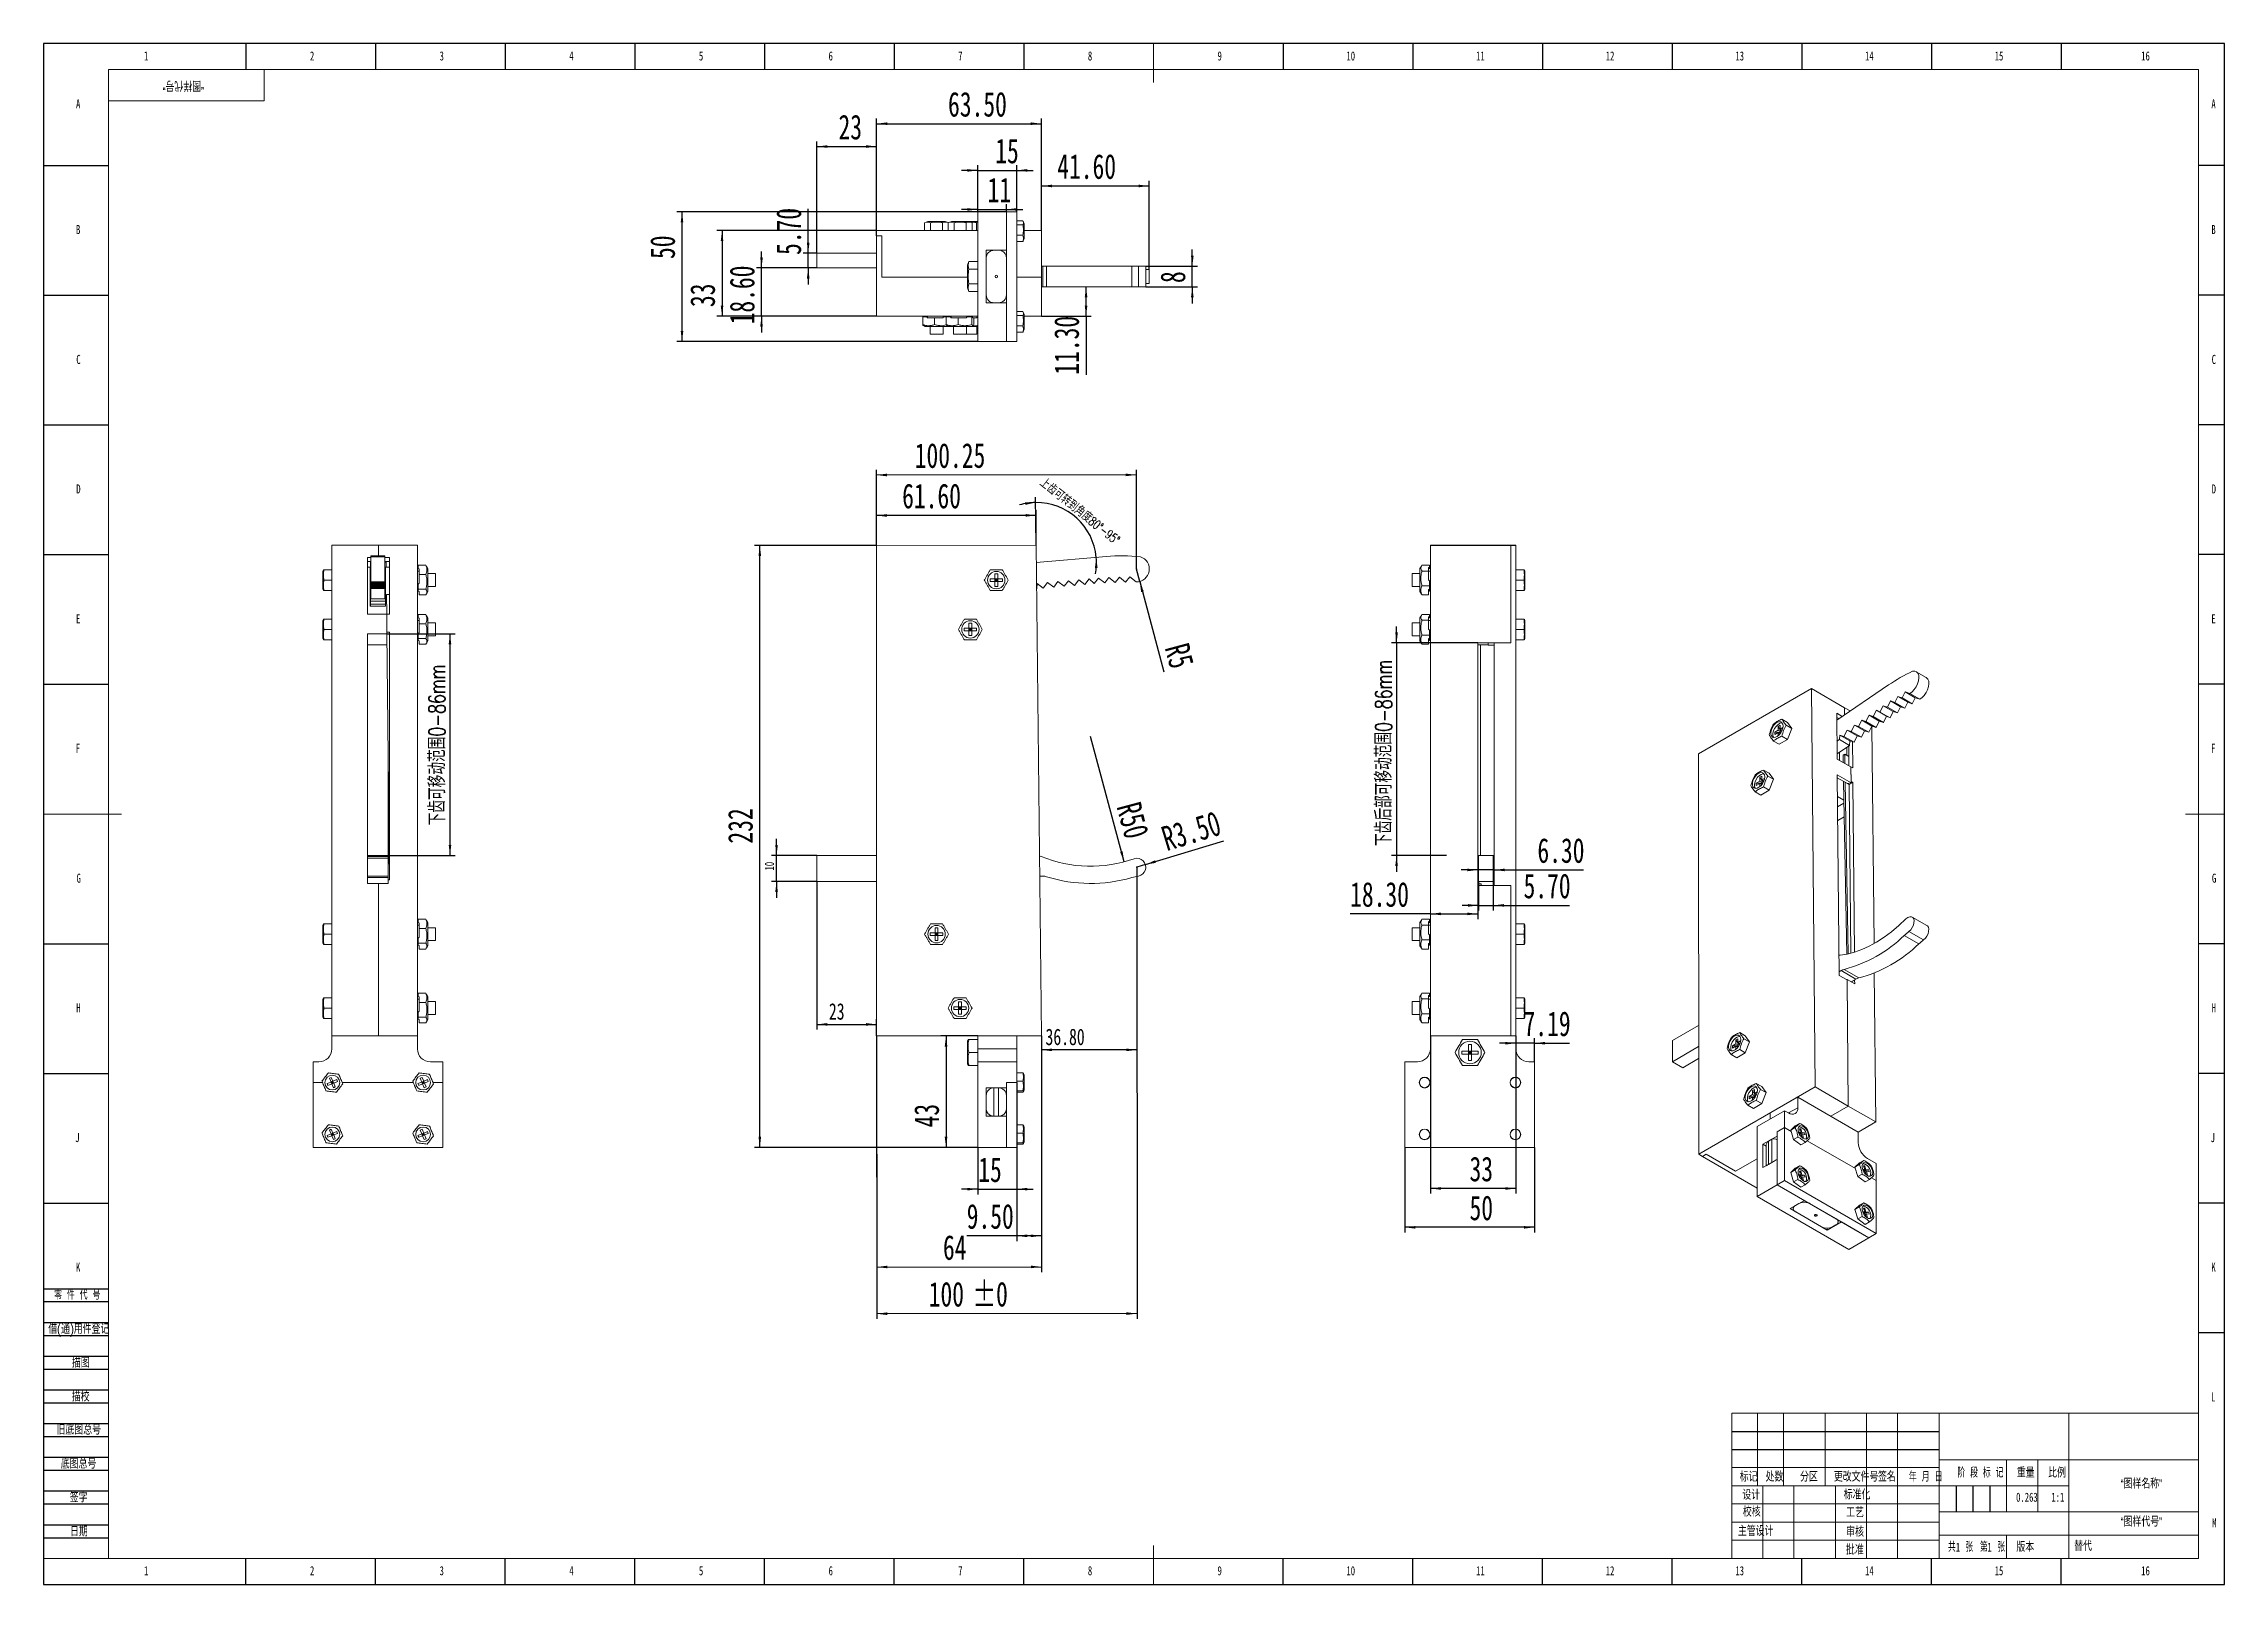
# Model space of a CAD drawing. Header units: millimetres. Extents: x 0 to 841, y 0 to 594.
import ezdxf

# ---------------------------------------------------------------- set-up
doc = ezdxf.new("R2010")
doc.units = ezdxf.units.MM
doc.header["$PDSIZE"] = -1
for name, color, linetype in [('10', 7, 'Continuous'), ('5', 7, 'Continuous'), ('SLD-0', 7, 'Continuous')]:
    doc.layers.add(name, color=color, linetype=linetype)
doc.styles.add('SLDTEXTSTYLE0', font='TXT', dxfattribs={"width": 0.7, "bigfont": 'bigfont'})
doc.styles.add('SLDTEXTSTYLE1', font='TXT', dxfattribs={"width": 0.62, "bigfont": 'bigfont'})
doc.styles.add('SLDTEXTSTYLE2', font='TXT', dxfattribs={"width": 0.614286, "bigfont": 'bigfont'})
doc.styles.add('SLDTEXTSTYLE3', font='TXT', dxfattribs={"width": 0.6, "bigfont": 'bigfont'})
doc.styles.add('SLDTEXTSTYLE4', font='TXT', dxfattribs={"width": 0.7})
doc.dimstyles.new('SLDDIMSTYLE0', dxfattribs={"dimtxt": 10.15752, "dimasz": 4.08, "dimexe": 0, "dimexo": 0.0625, "dimgap": 2.53938, "dimtad": 2, "dimrnd": 1e-09, "dimzin": 12, "dimdsep": 46, "dimtxsty": 'SLDTEXTSTYLE4', "dimsah": 1, "dimcen": 0.09, "dimadec": 0, "dimazin": 3, "dimtfac": 1, "dimtofl": 0, "dimtmove": 0, "dimatfit": 3, "dimfxl": 1, "dimfrac": 2, "dimtolj": 1, "dimtzin": 12, "dimarcsym": 0})
doc.dimstyles.new('SLDDIMSTYLE1', dxfattribs={"dimtxt": 10.15752, "dimasz": 4.08, "dimexe": 0, "dimexo": 0.0625, "dimgap": 2.53938, "dimtad": 2, "dimrnd": 1e-09, "dimzin": 12, "dimdsep": 46, "dimtxsty": 'SLDTEXTSTYLE4', "dimsah": 1, "dimcen": 0.09, "dimadec": 0, "dimazin": 3, "dimtol": 1, "dimtfac": 1, "dimtofl": 0, "dimtmove": 0, "dimatfit": 3, "dimfxl": 1, "dimfrac": 2, "dimtolj": 1, "dimarcsym": 0})
doc.dimstyles.new('SLDDIMSTYLE10', dxfattribs={"dimtxt": 10.15752, "dimasz": 4.08, "dimexe": 0, "dimexo": 0.0625, "dimgap": 2.53938, "dimtad": 2, "dimrnd": 1e-09, "dimzin": 4, "dimdsep": 46, "dimtxsty": 'SLDTEXTSTYLE4', "dimsah": 1, "dimcen": 0.09, "dimadec": 0, "dimazin": 1, "dimtfac": 1, "dimtmove": 0, "dimatfit": 0, "dimfxl": 1, "dimfrac": 2, "dimtolj": 1, "dimtzin": 12, "dimarcsym": 0})
doc.dimstyles.new('SLDDIMSTYLE11', dxfattribs={"dimtxt": 6.77168, "dimasz": 4.08, "dimexe": 0, "dimexo": 0.0625, "dimgap": 1.69292, "dimtad": 2, "dimrnd": 1e-09, "dimzin": 12, "dimdsep": 46, "dimtxsty": 'SLDTEXTSTYLE4', "dimsah": 1, "dimcen": 0.09, "dimadec": 0, "dimazin": 3, "dimtfac": 1, "dimtmove": 0, "dimatfit": 0, "dimfxl": 1, "dimfrac": 2, "dimtolj": 1, "dimtzin": 12, "dimarcsym": 0})
doc.dimstyles.new('SLDDIMSTYLE2', dxfattribs={"dimtxt": 6.77168, "dimasz": 4.08, "dimexe": 0, "dimexo": 0.0625, "dimgap": 1.69292, "dimtad": 2, "dimrnd": 1e-09, "dimzin": 4, "dimdsep": 46, "dimtxsty": 'SLDTEXTSTYLE4', "dimsah": 1, "dimcen": 0.09, "dimadec": 0, "dimazin": 1, "dimtfac": 1, "dimtofl": 0, "dimtmove": 0, "dimatfit": 3, "dimfxl": 1, "dimfrac": 2, "dimtolj": 1, "dimtzin": 12, "dimarcsym": 0})
doc.dimstyles.new('SLDDIMSTYLE3', dxfattribs={"dimtxt": 3.5, "dimasz": 4.08, "dimexe": 0, "dimexo": 0.0625, "dimgap": 0.875, "dimtad": 2, "dimdec": 4, "dimzin": 12, "dimdsep": 46, "dimtxsty": 'SLDTEXTSTYLE4', "dimsah": 1, "dimcen": 0.09, "dimazin": 3, "dimtfac": 1, "dimtofl": 0, "dimtmove": 0, "dimatfit": 3, "dimfxl": 1, "dimfrac": 2, "dimtolj": 1, "dimtzin": 12, "dimarcsym": 0})
doc.dimstyles.new('SLDDIMSTYLE4', dxfattribs={"dimtxt": 10.15752, "dimasz": 4.08, "dimexe": 0, "dimexo": 0.0625, "dimgap": 2.53938, "dimtad": 2, "dimrnd": 1e-09, "dimzin": 4, "dimdsep": 46, "dimtxsty": 'SLDTEXTSTYLE4', "dimsah": 1, "dimcen": 0.09, "dimadec": 0, "dimazin": 1, "dimtfac": 1, "dimtofl": 0, "dimtmove": 0, "dimatfit": 3, "dimfxl": 1, "dimfrac": 2, "dimtolj": 1, "dimtzin": 12, "dimarcsym": 0})
doc.dimstyles.new('SLDDIMSTYLE5', dxfattribs={"dimtxt": 10.15752, "dimasz": 4.08, "dimexe": 0, "dimexo": 0.0625, "dimgap": 2.53938, "dimtad": 2, "dimrnd": 1e-09, "dimzin": 12, "dimdsep": 46, "dimtxsty": 'SLDTEXTSTYLE4', "dimsah": 1, "dimcen": 0, "dimadec": 0, "dimazin": 3, "dimtfac": 1, "dimtofl": 0, "dimtmove": 0, "dimatfit": 3, "dimfxl": 1, "dimfrac": 2, "dimtolj": 1, "dimtzin": 12, "dimarcsym": 0})
doc.dimstyles.new('SLDDIMSTYLE6', dxfattribs={"dimtxt": 3.5, "dimasz": 4.08, "dimexe": 0, "dimexo": 0.0625, "dimgap": 0.875, "dimtad": 2, "dimrnd": 1e-09, "dimzin": 12, "dimdsep": 46, "dimtxsty": 'SLDTEXTSTYLE4', "dimsah": 1, "dimcen": 0.09, "dimadec": 0, "dimazin": 3, "dimtfac": 1, "dimtmove": 0, "dimatfit": 0, "dimfxl": 1, "dimfrac": 2, "dimtolj": 1, "dimtzin": 12, "dimarcsym": 0})
doc.dimstyles.new('SLDDIMSTYLE7', dxfattribs={"dimtxt": 10.15752, "dimasz": 4.08, "dimexe": 0, "dimexo": 0.0625, "dimgap": 2.53938, "dimtad": 2, "dimrnd": 1e-09, "dimzin": 12, "dimdsep": 46, "dimtxsty": 'SLDTEXTSTYLE4', "dimsah": 1, "dimcen": 0.09, "dimadec": 0, "dimazin": 3, "dimtfac": 1, "dimtmove": 0, "dimatfit": 0, "dimfxl": 1, "dimfrac": 2, "dimtolj": 1, "dimtzin": 12, "dimarcsym": 0})
doc.dimstyles.new('SLDDIMSTYLE8', dxfattribs={"dimtxt": 10.15752, "dimasz": 4.08, "dimexe": 0, "dimexo": 0.0625, "dimgap": 2.53938, "dimtad": 2, "dimrnd": 1e-09, "dimzin": 4, "dimdsep": 46, "dimtxsty": 'SLDTEXTSTYLE4', "dimsah": 1, "dimcen": 0, "dimadec": 0, "dimazin": 1, "dimtfac": 1, "dimtofl": 0, "dimtmove": 0, "dimatfit": 3, "dimfxl": 1, "dimfrac": 2, "dimtolj": 1, "dimtzin": 12, "dimarcsym": 0})
doc.dimstyles.new('SLDDIMSTYLE9', dxfattribs={"dimtxt": 6.77168, "dimasz": 4.08, "dimexe": 0, "dimexo": 0.0625, "dimgap": 1.69292, "dimtad": 2, "dimrnd": 1e-09, "dimzin": 12, "dimdsep": 46, "dimtxsty": 'SLDTEXTSTYLE4', "dimsah": 1, "dimcen": 0.09, "dimadec": 0, "dimazin": 3, "dimtfac": 1, "dimtofl": 0, "dimtmove": 0, "dimatfit": 3, "dimfxl": 1, "dimfrac": 2, "dimtolj": 1, "dimtzin": 12, "dimarcsym": 0})

msp = doc.modelspace()

# ---------------------------------------------------------------- texts
at = {"layer": '10', "char_height": 3.5}
for s, insert, attachment_point, style in [('1', (39.54444, 591.00876), 2, 'SLDTEXTSTYLE4'), ('2', (103.54444, 591.00876), 2, 'SLDTEXTSTYLE4'), ('3', (153.54444, 591.00876), 2, 'SLDTEXTSTYLE4'), ('4', (203.54444, 591.00876), 2, 'SLDTEXTSTYLE4'), ('5', (253.54444, 591.00876), 2, 'SLDTEXTSTYLE4'), ('6', (303.54688, 591.00876), 2, 'SLDTEXTSTYLE4'), ('7', (353.54688, 591.00876), 2, 'SLDTEXTSTYLE4'), ('8', (403.54688, 591.00876), 2, 'SLDTEXTSTYLE4'), ('9', (453.54688, 591.00876), 2, 'SLDTEXTSTYLE4'), ('10', (504.08889, 591.00876), 2, 'SLDTEXTSTYLE4'), ('11', (554.08889, 591.00876), 2, 'SLDTEXTSTYLE4'), ('12', (604.08889, 591.00876), 2, 'SLDTEXTSTYLE4'), ('13', (654.08889, 591.00876), 2, 'SLDTEXTSTYLE4'), ('14', (704.08889, 591.00876), 2, 'SLDTEXTSTYLE4'), ('15', (754.08889, 591.00876), 2, 'SLDTEXTSTYLE4'), ('16', (810.59132, 591.00876), 2, 'SLDTEXTSTYLE4'), ('A', (13.32031, 572.50876), 2, 'SLDTEXTSTYLE4'), ('A', (836.82031, 572.50876), 2, 'SLDTEXTSTYLE4'), ('B', (13.32031, 524.06822), 2, 'SLDTEXTSTYLE4'), ('B', (836.82031, 524.06822), 2, 'SLDTEXTSTYLE4'), ('C', (13.42726, 474.00876), 2, 'SLDTEXTSTYLE4'), ('C', (836.92726, 474.00876), 2, 'SLDTEXTSTYLE4'), ('D', (13.42969, 424.06822), 2, 'SLDTEXTSTYLE4'), ('D', (836.92969, 424.06822), 2, 'SLDTEXTSTYLE4'), ('E', (13.31788, 374.00876), 2, 'SLDTEXTSTYLE4'), ('E', (836.81788, 374.00876), 2, 'SLDTEXTSTYLE4'), ('F', (13.22431, 324.06822), 2, 'SLDTEXTSTYLE4'), ('F', (836.72431, 324.06822), 2, 'SLDTEXTSTYLE4'), ('G', (13.53906, 274.00876), 2, 'SLDTEXTSTYLE4'), ('G', (837.03906, 274.00876), 2, 'SLDTEXTSTYLE4'), ('H', (13.42969, 224.06822), 2, 'SLDTEXTSTYLE4'), ('H', (836.92969, 224.06822), 2, 'SLDTEXTSTYLE4'), ('J', (13.01528, 174.00876), 2, 'SLDTEXTSTYLE4'), ('J', (836.51528, 174.00876), 2, 'SLDTEXTSTYLE4'), ('K', (13.32031, 124.06822), 2, 'SLDTEXTSTYLE4'), ('K', (836.82031, 124.06822), 2, 'SLDTEXTSTYLE4'), ('L', (836.68056, 74.00876), 2, 'SLDTEXTSTYLE4'), ('0.263', (764.84293, 35.35318), 2, 'SLDTEXTSTYLE4'), ('1:1', (776.74944, 35.35318), 2, 'SLDTEXTSTYLE4'), ('\\M+18167图样\\M+196BC\\M+18FCC\\M+18168', (808.98775, 40.49379), 2, 'SLDTEXTSTYLE0'), ('\\M+18D5A\\M+18A6A', (658.73253, 29.66776), 2, 'SLDTEXTSTYLE0'), ('\\M+18167图样\\M+191E3\\M+18D86\\M+18168', (808.99018, 25.83276), 2, 'SLDTEXTSTYLE0'), ('M', (837.0974, 25.50876), 2, 'SLDTEXTSTYLE4'), ('\\M+18EE5\\M+18AC7设计', (660.26378, 22.22042), 2, 'SLDTEXTSTYLE0'), ('1', (737.45036, 16.08645), 1, 'SLDTEXTSTYLE4'), ('1', (749.56611, 16.08645), 1, 'SLDTEXTSTYLE4'), ('1', (39.54444, 7.00876), 2, 'SLDTEXTSTYLE4'), ('2', (103.54444, 7.00876), 2, 'SLDTEXTSTYLE4'), ('3', (153.54444, 7.00876), 2, 'SLDTEXTSTYLE4'), ('4', (203.54444, 7.00876), 2, 'SLDTEXTSTYLE4'), ('5', (253.54444, 7.00876), 2, 'SLDTEXTSTYLE4'), ('6', (303.54688, 7.00876), 2, 'SLDTEXTSTYLE4'), ('7', (353.54688, 7.00876), 2, 'SLDTEXTSTYLE4'), ('8', (403.54688, 7.00876), 2, 'SLDTEXTSTYLE4'), ('9', (453.54688, 7.00876), 2, 'SLDTEXTSTYLE4'), ('10', (504.08889, 7.00876), 2, 'SLDTEXTSTYLE4'), ('11', (554.08889, 7.00876), 2, 'SLDTEXTSTYLE4'), ('12', (604.08889, 7.00876), 2, 'SLDTEXTSTYLE4'), ('13', (654.08889, 7.00876), 2, 'SLDTEXTSTYLE4'), ('14', (704.08889, 7.00876), 2, 'SLDTEXTSTYLE4'), ('15', (754.08889, 7.00876), 2, 'SLDTEXTSTYLE4'), ('16', (810.59132, 7.00876), 2, 'SLDTEXTSTYLE4')]:
    msp.add_mtext(s, dxfattribs=dict(at, insert=insert, attachment_point=attachment_point, style=style))
at = {"layer": '10', "color": 7, "char_height": 3.5}
for s, insert, attachment_point, style in [('\\M+197EB \\M+18C8F \\M+191E3 \\M+18D86', (4.07852, 113.29447), 1, 'SLDTEXTSTYLE2'), ('\\M+18ED8(\\M+192CA)\\M+19770\\M+18C8F\\M+1936F记', (1.82443, 100.13639), 1, 'SLDTEXTSTYLE0'), ('\\M+19560图', (14.33061, 87.09063), 2, 'SLDTEXTSTYLE0'), ('\\M+19560\\M+18D5A', (14.2981, 74.06158), 2, 'SLDTEXTSTYLE0'), ('\\M+18B8C\\M+192EA图总\\M+18D86', (4.98512, 61.26606), 1, 'SLDTEXTSTYLE0'), ('\\M+192EA图总\\M+18D86', (6.61359, 48.18232), 1, 'SLDTEXTSTYLE0'), ('标记', (657.52214, 43.15017), 2, 'SLDTEXTSTYLE0'), ('处\\M+19094', (667.49568, 43.15017), 2, 'SLDTEXTSTYLE0'), ('\\M+195AA\\M+18BE6', (680.79829, 43.15017), 2, 'SLDTEXTSTYLE0'), ('\\M+18D58\\M+189FC\\M+195B6\\M+18C8F\\M+18D86', (698.989, 43.15017), 2, 'SLDTEXTSTYLE0'), ('签\\M+196BC', (710.85056, 43.15017), 2, 'SLDTEXTSTYLE0'), ('\\M+1944E \\M+18C8E \\M+193FA', (725.8016, 43.15017), 2, 'SLDTEXTSTYLE1'), ('阶 \\M+19269 标 记', (746.90767, 44.73028), 2, 'SLDTEXTSTYLE2'), ('\\M+18F64\\M+197CA', (764.3796, 44.73028), 2, 'SLDTEXTSTYLE0'), ('\\M+194E4\\M+197E1', (776.49687, 44.73028), 2, 'SLDTEXTSTYLE0'), ('签\\M+18E9A', (13.5295, 35.16302), 2, 'SLDTEXTSTYLE0'), ('设计', (658.5317, 36.16946), 2, 'SLDTEXTSTYLE0'), ('标\\M+18F79\\M+189BB', (699.34663, 36.28376), 2, 'SLDTEXTSTYLE0'), ('\\M+18D48艺', (698.56977, 29.36776), 2, 'SLDTEXTSTYLE0'), ('\\M+193FA\\M+18AFA', (13.60667, 22.05107), 2, 'SLDTEXTSTYLE0'), ('审\\M+18A6A', (698.56916, 21.92042), 2, 'SLDTEXTSTYLE0'), ('\\M+194E1\\M+18F79', (698.49095, 15.00889), 2, 'SLDTEXTSTYLE0'), ('\\M+18BA4  张', (739.27479, 16.08645), 2, 'SLDTEXTSTYLE3'), ('\\M+191E6  张', (751.6111, 16.08645), 2, 'SLDTEXTSTYLE3'), ('\\M+194C5\\M+1967B', (764.21406, 16.08645), 2, 'SLDTEXTSTYLE0')]:
    msp.add_mtext(s, dxfattribs=dict(at, insert=insert, attachment_point=attachment_point, style=style))
at = {"layer": 'SLD-0', "insert": (53.87992, 576.13308), "char_height": 3.5, "attachment_point": 2, "rotation": 180, "style": 'SLDTEXTSTYLE0'}
msp.add_mtext('\\M+18167图样\\M+191E3\\M+18D86\\M+18168', dxfattribs=at)
at = {"layer": 'SLD-0', "insert": (783.07265, 16.45017), "char_height": 3.5, "attachment_point": 1, "style": 'SLDTEXTSTYLE0'}
msp.add_mtext('\\M+191D6\\M+191E3', dxfattribs=at)

# ---------------------------------------------------------------- blocks, each defined once
blk = doc.blocks.new('_D')
at = {"layer": '10'}
for p, q in [((321.16, 400.55), (321.15, 429.69)), ((421.42, 391.45), (421.4, 429.74)), ((421.4, 427.74), (321.15, 427.69))]:
    blk.add_line(p, q, dxfattribs=at)
for points in [[(321.15, 427.69), (325.23, 427.18), (325.23, 428.2)], [(421.4, 427.74), (417.32, 428.24), (417.32, 427.23)]]:
    blk.add_solid(points, dxfattribs=at)
at = {"layer": '10', "insert": (335.94, 439.97), "char_height": 9.525, "attachment_point": 1, "rotation": 0.02941, "style": 'SLDTEXTSTYLE4'}
blk.add_mtext('100.25', dxfattribs=at)
blk = doc.blocks.new('_D_1')
at = {"layer": '10'}
for p, q in [((421.59, 276.47), (421.68, 102.4)), ((321.26, 211.44), (321.32, 102.35)), ((421.68, 104.4), (321.31, 104.35))]:
    blk.add_line(p, q, dxfattribs=at)
for points in [[(321.31, 104.35), (325.39, 103.84), (325.39, 104.86)], [(421.68, 104.4), (417.6, 104.91), (417.6, 103.89)]]:
    blk.add_solid(points, dxfattribs=at)
at = {"layer": '10', "char_height": 9.525, "attachment_point": 1, "rotation": 0.02941, "style": 'SLDTEXTSTYLE4'}
for s, insert in [('100', (341.33, 116.64)), ('±0', (358.24, 116.65))]:
    blk.add_mtext(s, dxfattribs=dict(at, insert=insert))
blk = doc.blocks.new('_D_2')
at = {"layer": '10'}
for p, q in [((421.59, 276.47), (421.59, 204.07)), ((384.79, 211.48), (384.79, 204.07)), ((421.59, 206.07), (384.79, 206.07))]:
    blk.add_line(p, q, dxfattribs=at)
for points in [[(384.79, 206.07), (388.87, 205.57), (388.87, 206.58)], [(421.59, 206.07), (417.51, 206.58), (417.51, 205.57)]]:
    blk.add_solid(points, dxfattribs=at)
at = {"layer": '10', "insert": (386.37, 214.26), "char_height": 6.35, "attachment_point": 1, "style": 'SLDTEXTSTYLE4'}
blk.add_mtext('36.80', dxfattribs=at)
blk = doc.blocks.new('_D_3')
at = {"layer": '10'}
for p, q in [((321.16, 400.55), (274.2, 400.55)), ((276.2, 168.47), (276.2, 400.55)), ((360.3, 168.47), (274.2, 168.47))]:
    blk.add_line(p, q, dxfattribs=at)
for points in [[(276.2, 400.55), (275.69, 396.47), (276.7, 396.47)], [(276.2, 168.47), (276.7, 172.55), (275.69, 172.55)]]:
    blk.add_solid(points, dxfattribs=at)
at = {"layer": '10', "insert": (263.92, 285.58), "char_height": 9.525, "attachment_point": 1, "rotation": 90, "style": 'SLDTEXTSTYLE4'}
blk.add_mtext('232', dxfattribs=at)
blk = doc.blocks.new('_D_4')
at = {"layer": '10'}
blk.add_line((382.76, 400.58), (382.56, 419.09), dxfattribs=at)
for start, end in [(90.61459, 106.22611), (5, 90.61459), (349.38848, 5)]:
    blk.add_arc((382.83, 393.9), 23.19, start, end, dxfattribs=at)
for points in [[(382.59, 417.09), (378.48, 417.2), (378.57, 416.18)], [(405.94, 395.92), (405.43, 391.84), (406.45, 391.84)]]:
    blk.add_solid(points, dxfattribs=at)
at = {"layer": '10', "insert": (385.91, 426.75), "char_height": 3.5, "attachment_point": 1, "rotation": 321.74707, "style": 'SLDTEXTSTYLE0'}
blk.add_mtext('\\M+18FE3齿\\M+189C2转\\M+1939E\\M+18A70\\M+1937880\\M+1818B-95\\M+1818B', dxfattribs=at)
blk = doc.blocks.new('_D_5')
at = {"layer": '10'}
for p, q in [((321.16, 400.55), (321.16, 414.1)), ((382.76, 412.13), (321.16, 412.1)), ((382.76, 400.58), (382.76, 414.13))]:
    blk.add_line(p, q, dxfattribs=at)
for points in [[(321.16, 412.1), (325.24, 411.59), (325.24, 412.61)], [(382.76, 412.13), (378.68, 412.64), (378.68, 411.62)]]:
    blk.add_solid(points, dxfattribs=at)
at = {"layer": '10', "insert": (331.09, 424.38), "char_height": 9.525, "attachment_point": 1, "rotation": 0.02941, "style": 'SLDTEXTSTYLE4'}
blk.add_mtext('61.60', dxfattribs=at)
blk = doc.blocks.new('_D_6')
at = {"layer": '10'}
for q in [(421.42, 391.45), (432.03, 351.85)]:
    blk.add_line((422.7, 386.64), q, dxfattribs=at)
blk.add_solid([(422.7, 386.64), (423.27, 382.57), (424.25, 382.83)], dxfattribs=at)
at = {"layer": '10', "insert": (441.5, 363.59), "char_height": 9.525, "attachment_point": 1, "rotation": 285, "style": 'SLDTEXTSTYLE4'}
blk.add_mtext('R5', dxfattribs=at)
blk = doc.blocks.new('_D_7')
at = {"layer": '10'}
for p, q in [((282.65, 281.03), (282.65, 287.38)), ((298.2, 281.03), (280.65, 281.03)), ((282.65, 271.03), (282.65, 281.03)), ((298.2, 271.03), (280.65, 271.03)), ((282.65, 271.03), (282.65, 264.68))]:
    blk.add_line(p, q, dxfattribs=at)
for points in [[(282.65, 281.03), (283.16, 285.11), (282.15, 285.11)], [(282.65, 271.03), (282.15, 266.95), (283.16, 266.95)]]:
    blk.add_solid(points, dxfattribs=at)
at = {"layer": '10', "insert": (278.14, 275.23), "char_height": 3.5, "attachment_point": 1, "rotation": 90, "style": 'SLDTEXTSTYLE4'}
blk.add_mtext('10', dxfattribs=at)
blk = doc.blocks.new('_D_8')
at = {"layer": '10'}
for p, q in [((360.3, 168.47), (360.3, 150.37)), ((375.3, 168.47), (375.3, 150.37)), ((360.3, 152.37), (353.95, 152.37)), ((360.3, 152.37), (375.3, 152.37)), ((375.3, 152.37), (381.65, 152.37))]:
    blk.add_line(p, q, dxfattribs=at)
for points in [[(360.3, 152.37), (356.22, 152.88), (356.22, 151.86)], [(375.3, 152.37), (379.38, 151.86), (379.38, 152.88)]]:
    blk.add_solid(points, dxfattribs=at)
at = {"layer": '10', "insert": (360.44, 164.65), "char_height": 9.525, "attachment_point": 1, "style": 'SLDTEXTSTYLE4'}
blk.add_mtext('15', dxfattribs=at)
blk = doc.blocks.new('_D_9')
at = {"layer": '10'}
for p, q in [((360.3, 211.44), (346.02, 211.44)), ((348.02, 211.44), (348.02, 168.47)), ((360.3, 168.47), (346.02, 168.47))]:
    blk.add_line(p, q, dxfattribs=at)
for points in [[(348.02, 211.44), (347.51, 207.36), (348.52, 207.36)], [(348.02, 168.47), (348.52, 172.55), (347.51, 172.55)]]:
    blk.add_solid(points, dxfattribs=at)
at = {"layer": '10', "insert": (335.74, 176.17), "char_height": 9.525, "attachment_point": 1, "rotation": 90, "style": 'SLDTEXTSTYLE4'}
blk.add_mtext('43', dxfattribs=at)
blk = doc.blocks.new('_D_10')
at = {"layer": '10'}
for p, q in [((384.79, 211.48), (384.79, 132.37)), ((375.3, 193.47), (375.3, 132.37)), ((375.3, 134.37), (355.99, 134.37)), ((384.79, 134.37), (375.3, 134.37))]:
    blk.add_line(p, q, dxfattribs=at)
for points in [[(375.3, 134.37), (379.38, 133.86), (379.38, 134.88)], [(384.79, 134.37), (380.71, 134.88), (380.71, 133.86)]]:
    blk.add_solid(points, dxfattribs=at)
at = {"layer": '10', "insert": (355.99, 146.65), "char_height": 9.525, "attachment_point": 1, "style": 'SLDTEXTSTYLE4'}
blk.add_mtext('9.50', dxfattribs=at)
blk = doc.blocks.new('_D_11')
at = {"layer": '10'}
for p, q in [((321.26, 211.44), (321.31, 120.35)), ((384.79, 211.48), (384.84, 120.39)), ((321.31, 122.35), (384.84, 122.39))]:
    blk.add_line(p, q, dxfattribs=at)
for points in [[(321.31, 122.35), (325.39, 121.85), (325.39, 122.86)], [(384.84, 122.39), (380.76, 122.89), (380.76, 121.88)]]:
    blk.add_solid(points, dxfattribs=at)
at = {"layer": '10', "insert": (346.83, 134.64), "char_height": 9.525, "attachment_point": 1, "rotation": 0.02941, "style": 'SLDTEXTSTYLE4'}
blk.add_mtext('64', dxfattribs=at)
blk = doc.blocks.new('_D_12')
at = {"layer": '10'}
blk.add_line((416.68, 278.55), (403.76, 326.85), dxfattribs=at)
blk.add_solid([(416.68, 278.55), (416.12, 282.62), (415.14, 282.36)], dxfattribs=at)
at = {"layer": '10', "insert": (422.92, 302.36), "char_height": 9.525, "attachment_point": 1, "rotation": 284.98575, "style": 'SLDTEXTSTYLE4'}
blk.add_mtext('R50', dxfattribs=at)
blk = doc.blocks.new('_D_13')
at = {"layer": '10'}
for q in [(455.11, 286.69), (421.59, 276.47)]:
    blk.add_line((424.89, 277.48), q, dxfattribs=at)
blk.add_solid([(424.89, 277.48), (428.94, 278.18), (428.64, 279.15)], dxfattribs=at)
at = {"layer": '10', "insert": (430.32, 291.77), "char_height": 9.525, "attachment_point": 1, "rotation": 16.95887, "style": 'SLDTEXTSTYLE4'}
blk.add_mtext('R3.50', dxfattribs=at)
blk = doc.blocks.new('_D_14')
at = {"layer": '10'}
for p, q in [((298.2, 271.03), (298.2, 213.88)), ((298.2, 215.88), (321.26, 215.88)), ((321.26, 211.44), (321.26, 217.88))]:
    blk.add_line(p, q, dxfattribs=at)
for points in [[(298.2, 215.88), (302.28, 215.37), (302.28, 216.39)], [(321.26, 215.88), (317.18, 216.39), (317.18, 215.37)]]:
    blk.add_solid(points, dxfattribs=at)
at = {"layer": '10', "insert": (302.84, 224.06), "char_height": 6.35, "attachment_point": 1, "style": 'SLDTEXTSTYLE4'}
blk.add_mtext('23', dxfattribs=at)
blk = doc.blocks.new('_D_15')
at = {"layer": '10'}
for p, q in [((524.97, 168.47), (524.97, 135.65)), ((574.97, 168.47), (574.97, 135.65)), ((574.97, 137.65), (524.97, 137.65))]:
    blk.add_line(p, q, dxfattribs=at)
for points in [[(524.97, 137.65), (529.05, 137.15), (529.05, 138.16)], [(574.97, 137.65), (570.89, 138.16), (570.89, 137.15)]]:
    blk.add_solid(points, dxfattribs=at)
at = {"layer": '10', "insert": (549.89, 149.93), "char_height": 9.525, "attachment_point": 1, "style": 'SLDTEXTSTYLE4'}
blk.add_mtext('50', dxfattribs=at)
blk = doc.blocks.new('_D_16')
at = {"layer": '10'}
for p, q in [((534.78, 211.44), (534.78, 150.63)), ((567.78, 211.44), (567.78, 150.63)), ((567.78, 152.63), (534.78, 152.63))]:
    blk.add_line(p, q, dxfattribs=at)
for points in [[(534.78, 152.63), (538.86, 152.12), (538.86, 153.14)], [(567.78, 152.63), (563.7, 153.14), (563.7, 152.12)]]:
    blk.add_solid(points, dxfattribs=at)
at = {"layer": '10', "insert": (549.89, 164.91), "char_height": 9.525, "attachment_point": 1, "style": 'SLDTEXTSTYLE4'}
blk.add_mtext('33', dxfattribs=at)
blk = doc.blocks.new('_D_17')
at = {"layer": '10'}
for p, q in [((567.78, 211.44), (567.78, 206.63)), ((574.97, 201.44), (574.97, 210.63)), ((567.78, 208.63), (561.43, 208.63)), ((574.97, 208.63), (567.78, 208.63)), ((574.97, 208.63), (588.51, 208.63))]:
    blk.add_line(p, q, dxfattribs=at)
for points in [[(567.78, 208.63), (563.7, 209.14), (563.7, 208.12)], [(574.97, 208.63), (579.05, 208.12), (579.05, 209.14)]]:
    blk.add_solid(points, dxfattribs=at)
at = {"layer": '10', "insert": (570.73, 220.91), "char_height": 9.525, "attachment_point": 1, "style": 'SLDTEXTSTYLE4'}
blk.add_mtext('7.19', dxfattribs=at)
blk = doc.blocks.new('_D_18')
at = {"layer": '10'}
for p, q in [((553.08, 275.43), (546.73, 275.43)), ((559.38, 275.43), (553.08, 275.43)), ((559.38, 269.42), (559.38, 277.43)), ((559.38, 275.43), (593.86, 275.43))]:
    blk.add_line(p, q, dxfattribs=at)
for points in [[(553.08, 275.43), (549, 275.94), (549, 274.92)], [(559.38, 275.43), (563.46, 274.92), (563.46, 275.94)]]:
    blk.add_solid(points, dxfattribs=at)
at = {"layer": '10', "insert": (576.08, 287.71), "char_height": 9.525, "attachment_point": 1, "style": 'SLDTEXTSTYLE4'}
blk.add_mtext('6.30', dxfattribs=at)
blk = doc.blocks.new('_D_19')
at = {"layer": '10'}
for p, q in [((553.08, 269.42), (553.08, 256.49)), ((534.78, 258.49), (503.86, 258.49)), ((534.78, 258.49), (553.08, 258.49))]:
    blk.add_line(p, q, dxfattribs=at)
for points in [[(534.78, 258.49), (538.86, 257.98), (538.86, 259)], [(553.08, 258.49), (549, 259), (549, 257.98)]]:
    blk.add_solid(points, dxfattribs=at)
at = {"layer": '10', "insert": (503.86, 270.77), "char_height": 9.525, "attachment_point": 1, "style": 'SLDTEXTSTYLE4'}
blk.add_mtext('18.30', dxfattribs=at)
blk = doc.blocks.new('_D_20')
at = {"layer": '10'}
for p, q in [((553.37, 271.03), (553.37, 259.76)), ((559.07, 271.03), (559.07, 259.76)), ((553.37, 261.76), (547.02, 261.76)), ((553.37, 261.76), (559.07, 261.76)), ((559.07, 261.76), (588.51, 261.76))]:
    blk.add_line(p, q, dxfattribs=at)
for points in [[(553.37, 261.76), (549.29, 262.27), (549.29, 261.26)], [(559.07, 261.76), (563.15, 261.26), (563.15, 262.27)]]:
    blk.add_solid(points, dxfattribs=at)
at = {"layer": '10', "insert": (570.73, 274.04), "char_height": 9.525, "attachment_point": 1, "style": 'SLDTEXTSTYLE4'}
blk.add_mtext('5.70', dxfattribs=at)
blk = doc.blocks.new('_D_21')
at = {"layer": '10'}
for p, q in [((553.08, 362.96), (519.76, 362.96)), ((521.76, 362.96), (521.76, 369.31)), ((521.76, 362.96), (521.76, 281.03)), ((541.07, 281.03), (519.76, 281.03)), ((521.76, 281.03), (521.76, 274.68))]:
    blk.add_line(p, q, dxfattribs=at)
for points in [[(521.76, 362.96), (522.27, 367.04), (521.25, 367.04)], [(521.76, 281.03), (521.25, 276.95), (522.27, 276.95)]]:
    blk.add_solid(points, dxfattribs=at)
at = {"layer": '10', "insert": (513.57, 284.64), "char_height": 6.35, "attachment_point": 1, "rotation": 90, "style": 'SLDTEXTSTYLE0'}
blk.add_mtext('\\M+189BA齿\\M+18D40\\M+19594\\M+189C2\\M+188DA动\\M+1E497围0-86mm', dxfattribs=at)
blk = doc.blocks.new('_D_22')
at = {"layer": '10'}
for p, q in [((276.86, 507.52), (276.86, 513.87)), ((298.2, 507.52), (274.86, 507.52)), ((276.86, 488.94), (276.86, 507.52)), ((321.26, 488.94), (274.86, 488.94)), ((276.86, 488.94), (276.86, 482.59))]:
    blk.add_line(p, q, dxfattribs=at)
for points in [[(276.86, 507.52), (277.36, 511.6), (276.35, 511.6)], [(276.86, 488.94), (276.35, 484.86), (277.36, 484.86)]]:
    blk.add_solid(points, dxfattribs=at)
at = {"layer": '10', "insert": (264.58, 485.77), "char_height": 9.525, "attachment_point": 1, "rotation": 90, "style": 'SLDTEXTSTYLE4'}
blk.add_mtext('18.60', dxfattribs=at)
blk = doc.blocks.new('_D_23')
at = {"layer": '10'}
for p, q in [((402.01, 488.94), (402.01, 500.22)), ((384.79, 488.94), (404.01, 488.94)), ((402.01, 488.94), (402.01, 466.36))]:
    blk.add_line(p, q, dxfattribs=at)
for points in [[(402.01, 500.22), (401.5, 496.14), (402.52, 496.14)], [(402.01, 488.94), (402.52, 493.02), (401.5, 493.02)]]:
    blk.add_solid(points, dxfattribs=at)
at = {"layer": '10', "insert": (389.73, 466.36), "char_height": 9.525, "attachment_point": 1, "rotation": 90, "style": 'SLDTEXTSTYLE4'}
blk.add_mtext('11.30', dxfattribs=at)
blk = doc.blocks.new('_D_24')
at = {"layer": '10'}
for p, q in [((298.2, 513.22), (298.2, 556.32)), ((321.26, 521.94), (321.26, 556.32)), ((298.2, 554.32), (321.26, 554.32))]:
    blk.add_line(p, q, dxfattribs=at)
for points in [[(298.2, 554.32), (302.28, 553.81), (302.28, 554.83)], [(321.26, 554.32), (317.18, 554.83), (317.18, 553.81)]]:
    blk.add_solid(points, dxfattribs=at)
at = {"layer": '10', "insert": (306.54, 566.6), "char_height": 9.525, "attachment_point": 1, "style": 'SLDTEXTSTYLE4'}
blk.add_mtext('23', dxfattribs=at)
blk = doc.blocks.new('_D_25')
at = {"layer": '10'}
for p, q in [((321.26, 519.94), (321.26, 565.12)), ((384.79, 521.94), (384.79, 565.12)), ((321.26, 563.12), (384.79, 563.12))]:
    blk.add_line(p, q, dxfattribs=at)
for points in [[(321.26, 563.12), (325.34, 562.62), (325.34, 563.63)], [(384.79, 563.12), (380.71, 563.63), (380.71, 562.62)]]:
    blk.add_solid(points, dxfattribs=at)
at = {"layer": '10', "insert": (348.79, 575.4), "char_height": 9.525, "attachment_point": 1, "style": 'SLDTEXTSTYLE4'}
blk.add_mtext('63.50', dxfattribs=at)
blk = doc.blocks.new('_D_26')
at = {"layer": '10'}
for p, q in [((384.79, 521.94), (384.79, 541.12)), ((384.79, 539.12), (426.39, 539.12)), ((426.39, 506.97), (426.39, 541.12))]:
    blk.add_line(p, q, dxfattribs=at)
for points in [[(384.79, 539.12), (388.87, 538.62), (388.87, 539.63)], [(426.39, 539.12), (422.31, 539.63), (422.31, 538.62)]]:
    blk.add_solid(points, dxfattribs=at)
at = {"layer": '10', "insert": (390.9, 551.4), "char_height": 9.525, "attachment_point": 1, "style": 'SLDTEXTSTYLE4'}
blk.add_mtext('41.60', dxfattribs=at)
blk = doc.blocks.new('_D_27')
at = {"layer": '10'}
for p, q in [((360.3, 530.08), (353.95, 530.08)), ((360.3, 529.12), (360.3, 532.08)), ((360.3, 530.08), (371.3, 530.08)), ((371.3, 529.12), (371.3, 532.08)), ((371.3, 530.08), (377.65, 530.08))]:
    blk.add_line(p, q, dxfattribs=at)
for points in [[(360.3, 530.08), (356.22, 530.59), (356.22, 529.57)], [(371.3, 530.08), (375.38, 529.57), (375.38, 530.59)]]:
    blk.add_solid(points, dxfattribs=at)
at = {"layer": '10', "insert": (364.03, 542.36), "char_height": 9.525, "attachment_point": 1, "style": 'SLDTEXTSTYLE4'}
blk.add_mtext('11', dxfattribs=at)
blk = doc.blocks.new('_D_28')
at = {"layer": '10'}
for p, q in [((360.3, 529.12), (360.3, 547.12)), ((375.3, 529.12), (375.3, 547.12)), ((360.3, 545.12), (353.95, 545.12)), ((360.3, 545.12), (375.3, 545.12)), ((375.3, 545.12), (381.65, 545.12))]:
    blk.add_line(p, q, dxfattribs=at)
for points in [[(360.3, 545.12), (356.22, 545.63), (356.22, 544.62)], [(375.3, 545.12), (379.38, 544.62), (379.38, 545.63)]]:
    blk.add_solid(points, dxfattribs=at)
at = {"layer": '10', "insert": (367, 557.4), "char_height": 9.525, "attachment_point": 1, "style": 'SLDTEXTSTYLE4'}
blk.add_mtext('15', dxfattribs=at)
blk = doc.blocks.new('_D_29')
at = {"layer": '10'}
for p, q in [((442.99, 508.22), (442.99, 514.57)), ((425.04, 508.22), (444.99, 508.22)), ((442.99, 500.22), (442.99, 508.22)), ((425.04, 500.22), (444.99, 500.22)), ((442.99, 500.22), (442.99, 493.87))]:
    blk.add_line(p, q, dxfattribs=at)
for points in [[(442.99, 508.22), (443.5, 512.3), (442.48, 512.3)], [(442.99, 500.22), (442.48, 496.14), (443.5, 496.14)]]:
    blk.add_solid(points, dxfattribs=at)
at = {"layer": '10', "insert": (430.71, 501.7), "char_height": 9.53, "attachment_point": 1, "rotation": 90, "style": 'SLDTEXTSTYLE4'}
blk.add_mtext('8', dxfattribs=at)
blk = doc.blocks.new('_D_30')
at = {"layer": '10'}
for p, q in [((294.86, 513.22), (294.86, 530.31)), ((298.2, 513.22), (292.86, 513.22)), ((294.86, 507.52), (294.86, 513.22)), ((298.2, 507.52), (292.86, 507.52)), ((294.86, 507.52), (294.86, 501.17))]:
    blk.add_line(p, q, dxfattribs=at)
for points in [[(294.86, 513.22), (295.36, 517.3), (294.35, 517.3)], [(294.86, 507.52), (294.35, 503.44), (295.36, 503.44)]]:
    blk.add_solid(points, dxfattribs=at)
at = {"layer": '10', "insert": (282.58, 512.53), "char_height": 9.525, "attachment_point": 1, "rotation": 90, "style": 'SLDTEXTSTYLE4'}
blk.add_mtext('5.70', dxfattribs=at)
blk = doc.blocks.new('_D_31')
at = {"layer": '10'}
for p, q in [((321.26, 521.94), (259.64, 521.94)), ((261.64, 521.94), (261.64, 488.94)), ((321.26, 488.94), (259.64, 488.94))]:
    blk.add_line(p, q, dxfattribs=at)
for points in [[(261.64, 521.94), (261.13, 517.86), (262.14, 517.86)], [(261.64, 488.94), (262.14, 493.02), (261.13, 493.02)]]:
    blk.add_solid(points, dxfattribs=at)
at = {"layer": '10', "insert": (249.36, 492.44), "char_height": 9.525, "attachment_point": 1, "rotation": 90, "style": 'SLDTEXTSTYLE4'}
blk.add_mtext('33', dxfattribs=at)
blk = doc.blocks.new('_D_32')
at = {"layer": '10'}
for p, q in [((371.3, 529.12), (244.2, 529.12)), ((246.2, 479.12), (246.2, 529.12)), ((360.3, 479.12), (244.2, 479.12))]:
    blk.add_line(p, q, dxfattribs=at)
for points in [[(246.2, 529.12), (245.69, 525.04), (246.7, 525.04)], [(246.2, 479.12), (246.7, 483.2), (245.69, 483.2)]]:
    blk.add_solid(points, dxfattribs=at)
at = {"layer": '10', "insert": (233.92, 510.97), "char_height": 9.525, "attachment_point": 1, "rotation": 90, "style": 'SLDTEXTSTYLE4'}
blk.add_mtext('50', dxfattribs=at)
blk = doc.blocks.new('_D_33')
at = {"layer": '10'}
for p, q in [((132.39, 366.49), (158.72, 366.49)), ((156.72, 281.01), (156.72, 366.49)), ((132.88, 281.01), (158.72, 281.01))]:
    blk.add_line(p, q, dxfattribs=at)
for points in [[(156.72, 366.49), (156.21, 362.41), (157.22, 362.41)], [(156.72, 281.01), (157.22, 285.09), (156.21, 285.09)]]:
    blk.add_solid(points, dxfattribs=at)
at = {"layer": '10', "insert": (148.53, 292.6), "char_height": 6.35, "attachment_point": 1, "rotation": 90, "style": 'SLDTEXTSTYLE0'}
blk.add_mtext('\\M+189BA齿\\M+189C2\\M+188DA动\\M+1E497围0-86mm', dxfattribs=at)

# ---------------------------------------------------------------- dimensions: what is measured, and where the dimension line sits
at = {"layer": '10'}
for base, p1, p2, text, dimstyle, picture, middle in [((521.75713, 281.03245), (553.08175, 362.96026), (541.0654, 281.03245), '下齿后部可移动范围0-86mm', 'SLDDIMSTYLE11', '_D_21', (521.75713, 321.01914)), ((156.71665, 366.49281), (132.88031, 281.01127), (132.38502, 366.49281), '下齿可移动范围0-86mm', 'SLDDIMSTYLE9', '_D_33', (156.71665, 323.07118))]:
    dim = msp.add_linear_dim(base=base, p1=p1, p2=p2, angle=90, text=text, dimstyle=dimstyle, dxfattribs=at)
    dim.commit()
    dim.dimension.update_dxf_attribs({"geometry": picture, "text_midpoint": middle, "dimtype": 160})
for base, p1, p2, dimstyle, picture, middle in [((384.79086, 563.12307), (321.25955, 519.93556), (384.79086, 521.93556), 'SLDDIMSTYLE4', '_D_25', (359.90464, 563.12307)), ((321.25955, 554.31833), (298.19637, 513.21921), (321.25955, 521.93556), 'SLDDIMSTYLE0', '_D_24', (310.98128, 554.31833)), ((375.29637, 545.12307), (360.29637, 529.12307), (375.29637, 529.12307), 'SLDDIMSTYLE7', '_D_28', (371.44097, 545.12307)), ((426.39483, 539.12307), (384.79086, 521.93556), (426.39483, 506.96921), 'SLDDIMSTYLE4', '_D_26', (402.00901, 539.12307)), ((371.29637, 530.08102), (360.29637, 529.12307), (371.29637, 529.12307), 'SLDDIMSTYLE7', '_D_27', (368.47612, 530.08102)), ((553.08175, 275.43132), (559.38175, 269.4156), (553.08175, 269.4156), 'SLDDIMSTYLE10', '_D_18', (584.96925, 275.43132)), ((321.25955, 215.87816), (298.19637, 271.03245), (321.25955, 211.44417), 'SLDDIMSTYLE9', '_D_14', (305.80166, 215.87816)), ((384.79086, 206.07325), (421.5941, 276.47168), (384.79086, 211.47678), 'SLDDIMSTYLE2', '_D_2', (393.78079, 206.07325)), ((553.08175, 258.4898), (534.78175, 211.44417), (553.08175, 269.4156), 'SLDDIMSTYLE4', '_D_19', (514.96925, 258.4898)), ((559.0654, 261.76412), (553.36967, 271.03245), (559.0654, 271.03245), 'SLDDIMSTYLE10', '_D_20', (579.61607, 261.76412)), ((567.78175, 208.6307), (574.96925, 201.44417), (567.78175, 211.44417), 'SLDDIMSTYLE7', '_D_17', (579.61607, 208.6307)), ((375.29637, 134.36831), (384.79086, 211.47678), (375.29637, 193.46831), 'SLDDIMSTYLE4', '_D_10', (364.88311, 134.36831)), ((534.78175, 152.63049), (567.78175, 211.44417), (534.78175, 211.44417), 'SLDDIMSTYLE0', '_D_16', (554.33485, 152.63049)), ((375.29637, 152.36831), (360.29637, 168.46831), (375.29637, 168.46831), 'SLDDIMSTYLE7', '_D_8', (364.88311, 152.36831)), ((524.96925, 137.65326), (574.96925, 168.46831), (524.96925, 168.46831), 'SLDDIMSTYLE0', '_D_15', (554.33485, 137.65326))]:
    dim = msp.add_linear_dim(base=base, p1=p1, p2=p2, dimstyle=dimstyle, dxfattribs=at)
    dim.commit()
    dim.dimension.update_dxf_attribs({"geometry": picture, "text_midpoint": middle, "dimtype": 160})
for base, p1, p2, angle, dimstyle, picture, middle in [((294.85616, 513.21921), (298.19637, 507.52348), (298.19637, 513.21921), 90, 'SLDDIMSTYLE10', '_D_30', (294.85616, 521.42103)), ((246.19637, 529.12307), (360.29637, 479.12307), (371.29637, 529.12307), 90, 'SLDDIMSTYLE0', '_D_32', (246.19637, 515.41532)), ((261.63614, 488.93556), (321.25955, 521.93556), (321.25955, 488.93556), 90, 'SLDDIMSTYLE0', '_D_31', (261.63614, 496.88548)), ((276.85616, 507.52348), (321.25955, 488.93556), (298.19637, 507.52348), 90, 'SLDDIMSTYLE10', '_D_22', (276.85616, 496.88548)), ((442.98898, 508.21921), (425.03789, 500.21921), (425.03789, 508.21921), 90, 'SLDDIMSTYLE7', '_D_29', (442.98898, 503.9198)), ((402.00901, 500.21921), (384.79086, 488.93556), (379.23909, 500.21921), 90, 'SLDDIMSTYLE4', '_D_23', (402.00901, 477.47078)), ((321.14857, 427.68524), (421.41634, 391.45113), (321.16249, 400.55087), 0.02940667, 'SLDDIMSTYLE0', '_D', (349.27925, 427.69967)), ((321.15657, 412.09885), (382.76232, 400.58248), (321.16249, 400.55087), 0.02940667, 'SLDDIMSTYLE4', '_D_5', (342.20489, 412.10966)), ((276.19637, 400.55087), (360.29637, 168.46831), (321.16249, 400.55087), 90, 'SLDDIMSTYLE0', '_D_3', (276.19637, 292.25061)), ((282.65356, 281.03245), (298.19637, 271.03245), (298.19637, 281.03245), 90, 'SLDDIMSTYLE6', '_D_7', (282.65356, 276.76336)), ((321.31452, 104.35005), (421.5941, 276.47168), (321.25955, 211.44417), 0.02940667, 'SLDDIMSTYLE1', '_D_1', (356.89429, 104.36831)), ((384.83659, 122.38553), (321.25955, 211.44417), (384.79086, 211.47678), 0.02940667, 'SLDDIMSTYLE0', '_D_11', (351.27747, 122.36831)), ((348.0167, 168.46831), (360.29637, 211.44417), (360.29637, 168.46831), 90, 'SLDDIMSTYLE0', '_D_9', (348.0167, 180.6179))]:
    dim = msp.add_linear_dim(base=base, p1=p1, p2=p2, angle=angle, dimstyle=dimstyle, dxfattribs=at)
    dim.commit()
    dim.dimension.update_dxf_attribs({"geometry": picture, "text_midpoint": middle, "dimtype": 160})
dim = msp.add_angular_dim_2l(base=(398.41013, 411.08006), line1=((384.79086, 211.47678), (382.76232, 400.58248)), line2=((409.8313, 396.25957), (337.0317, 389.89043)), text='上齿可转到角度80°-95°', dimstyle='SLDDIMSTYLE3', dxfattribs=at)
dim.commit()
dim.dimension.update_dxf_attribs({"geometry": '_D_4', "text_midpoint": (397.19275, 412.10966), "dimtype": 162})
for center, mpoint, dimstyle, picture, middle in [((421.41634, 391.45113), (422.70487, 386.64227), 'SLDDIMSTYLE5', '_D_6', (431.01181, 355.64041)), ((403.75581, 326.84646), (416.68475, 278.54695), 'SLDDIMSTYLE5', '_D_12', (413.01653, 292.25062)), ((421.5941, 276.47168), (424.88814, 277.47618), 'SLDDIMSTYLE8', '_D_13', (445.20744, 283.67248))]:
    dim = msp.add_radius_dim(center=center, mpoint=mpoint, dimstyle=dimstyle, dxfattribs=at)
    dim.commit()
    dim.dimension.update_dxf_attribs({"geometry": picture, "text_midpoint": middle, "dimtype": 164})

# ---------------------------------------------------------------- linework, layer by layer
at = {"color": 7, "linetype": 'Continuous', "lineweight": 15}
for p, q in [((321.16249, 521.93556), (321.16249, 519.93556)), ((321.16249, 521.93556), (321.25955, 521.93556)), ((321.25955, 521.93556), (321.25955, 519.93556)), ((321.25955, 521.93556), (360.29637, 521.93556)), ((341.00635, 525.43556), (339.73755, 524.97375)), ((339.73755, 521.93556), (339.73755, 524.97375)), ((341.00635, 525.43556), (347.70635, 525.43556)), ((342.04695, 521.93556), (342.04695, 524.97375)), ((346.66575, 521.93556), (346.66575, 524.97375)), ((348.88987, 525.00479), (347.70635, 525.43556)), ((350.07339, 525.43556), (348.80459, 524.97375)), ((348.80459, 521.93556), (348.80459, 524.97375)), ((350.07339, 525.43556), (356.77339, 525.43556)), ((351.11399, 521.93556), (351.11399, 524.97375)), ((355.73279, 521.93556), (355.73279, 524.97375)), ((358.04219, 524.97375), (356.77339, 525.43556)), ((356.77339, 525.43556), (360.29637, 525.43556)), ((358.04219, 521.93556), (358.04219, 524.97375)), ((359.7002, 524.97375), (360.29637, 525.0921)), ((359.7002, 521.93556), (359.7002, 524.97375)), ((360.29637, 529.12307), (371.29637, 529.12307)), ((360.29637, 529.12307), (360.29637, 479.12307)), ((375.29637, 529.12307), (371.29637, 529.12307)), ((371.29637, 529.12307), (371.29637, 479.12307)), ((371.29637, 529.12307), (371.29637, 514.35545)), ((375.29637, 529.12307), (375.29637, 479.12307)), ((375.29637, 525.74566), (377.66272, 525.74566)), ((375.29637, 524.20243), (377.66272, 524.20243)), ((378.09637, 524.58926), (377.75535, 525.52622)), ((378.09637, 524.58926), (378.09637, 518.88926)), ((378.09637, 521.93556), (384.79086, 521.93556)), ((384.79086, 521.93556), (384.79086, 503.93556)), ((298.19637, 507.52348), (298.19637, 513.21921)), ((298.19637, 513.21921), (321.2298, 513.21921)), ((321.16249, 519.93556), (321.18179, 519.93556)), ((321.16249, 513.21921), (321.16249, 519.93556)), ((321.18179, 513.53556), (321.18179, 519.93556)), ((321.18179, 519.93556), (321.18179, 513.21921)), ((321.2298, 513.53556), (321.18179, 513.53556)), ((321.2298, 519.93556), (321.25955, 519.93556)), ((321.2298, 513.53556), (321.2298, 519.93556)), ((321.2298, 519.93556), (321.2298, 507.23556)), ((321.25955, 519.93556), (323.25955, 519.93556)), ((321.25955, 488.93556), (321.25955, 519.93556)), ((323.25955, 503.93556), (323.25955, 519.93556)), ((371.29637, 514.35545), (363.49637, 514.35545)), ((363.49637, 494.12307), (363.49637, 514.35545)), ((366.49637, 514.35545), (368.29637, 514.35545)), ((375.29637, 520.19603), (377.66272, 520.19603)), ((375.29637, 517.73286), (377.66272, 517.73286)), ((377.75535, 517.9523), (378.09637, 518.88926)), ((298.19637, 507.52348), (321.2298, 507.52348)), ((321.16249, 488.93556), (321.16249, 507.52348)), ((321.18179, 507.52348), (321.18179, 507.23556)), ((321.18179, 507.23556), (321.2298, 507.23556)), ((356.81448, 509.99271), (356.29637, 508.56921)), ((356.29637, 499.86921), (356.29637, 508.56921)), ((360.29637, 509.99271), (356.81448, 509.99271)), ((360.29637, 507.10596), (356.81448, 507.10596)), ((363.49637, 511.31535), (363.49637, 497.12307)), ((371.29637, 497.12307), (371.29637, 511.31535)), ((384.79086, 508.21921), (385.31499, 508.21921)), ((385.31499, 508.21921), (385.31499, 500.21921)), ((385.31499, 508.21921), (386.8109, 508.21921)), ((386.8109, 508.21921), (386.8109, 500.21921)), ((386.8109, 508.21921), (419.61248, 508.21921)), ((419.61248, 508.21921), (419.61248, 500.21921)), ((419.61248, 508.21921), (422.2016, 508.21921)), ((422.2016, 508.21921), (422.2016, 500.21921)), ((422.2016, 508.21921), (425.03789, 508.21921)), ((425.03789, 500.21921), (425.03789, 508.21921)), ((425.03789, 506.96921), (426.39483, 506.96921)), ((426.39483, 501.46921), (426.39483, 506.96921)), ((356.29637, 503.93556), (323.25955, 503.93556)), ((356.29637, 499.86921), (356.81448, 498.44571)), ((360.29637, 501.33246), (356.81448, 501.33246)), ((360.29637, 498.44571), (356.81448, 498.44571)), ((384.79086, 503.93556), (375.29637, 503.93556)), ((384.79086, 488.93556), (384.79086, 503.93556)), ((384.79086, 500.21921), (385.31499, 500.21921)), ((385.31499, 500.21921), (386.8109, 500.21921)), ((386.8109, 500.21921), (419.61248, 500.21921)), ((419.61248, 500.21921), (422.2016, 500.21921)), ((422.2016, 500.21921), (425.03789, 500.21921)), ((425.03789, 501.46921), (426.39483, 501.46921)), ((321.25955, 488.93556), (321.16249, 488.93556)), ((360.29637, 488.93556), (321.25955, 488.93556)), ((339.0232, 488.63556), (339.0232, 485.70546)), ((339.0232, 488.63556), (340.61039, 488.63556)), ((340.61039, 488.63556), (340.90644, 488.23556)), ((340.87635, 488.93556), (340.87635, 488.27621)), ((343.60502, 488.23556), (340.90644, 488.23556)), ((343.60502, 488.23556), (343.60502, 485.70546)), ((346.74612, 488.23556), (343.60502, 488.23556)), ((347.09071, 488.63556), (346.74612, 488.23556)), ((347.09071, 488.63556), (348.09024, 488.63556)), ((347.83635, 488.63556), (347.83635, 488.93556)), ((348.09024, 488.63556), (348.09024, 485.70546)), ((348.09024, 488.63556), (349.67743, 488.63556)), ((349.67743, 488.63556), (349.97348, 488.23556)), ((349.94339, 488.93556), (349.94339, 488.27621)), ((352.67206, 488.23556), (349.97348, 488.23556)), ((352.67206, 488.23556), (352.67206, 485.70546)), ((355.81316, 488.23556), (352.67206, 488.23556)), ((356.15775, 488.63556), (355.81316, 488.23556)), ((356.15775, 488.63556), (358.00521, 488.63556)), ((356.90339, 488.63556), (356.90339, 488.93556)), ((358.00521, 488.63556), (358.00521, 485.70546)), ((358.00521, 488.63556), (358.26548, 488.63556)), ((358.26548, 488.63556), (358.31402, 488.23556)), ((358.75654, 488.23556), (358.31402, 488.23556)), ((359.78057, 488.23556), (358.75654, 488.23556)), ((358.75654, 488.23556), (358.75654, 485.70546)), ((360.12516, 488.63556), (359.78057, 488.23556)), ((360.12516, 488.63556), (360.29637, 488.63556)), ((371.29637, 494.12307), (363.49637, 494.12307)), ((368.29637, 494.12307), (366.49637, 494.12307)), ((371.29637, 494.12307), (371.29637, 479.12307)), ((375.29637, 490.74566), (377.66272, 490.74566)), ((375.29637, 489.20243), (377.66272, 489.20243)), ((378.09637, 489.58926), (377.75535, 490.52622)), ((378.09637, 489.58926), (378.09637, 483.88926)), ((384.79086, 488.93556), (378.09637, 488.93556)), ((339.29839, 485.29234), (339.91635, 484.93556)), ((339.91635, 484.93556), (340.255, 484.93556)), ((340.255, 484.93556), (348.79635, 484.93556)), ((341.85635, 484.93556), (341.85635, 481.93556)), ((341.85635, 481.93556), (346.85635, 481.93556)), ((346.85635, 481.93556), (346.85635, 484.93556)), ((348.36543, 485.29234), (348.98339, 484.93556)), ((348.79635, 484.93556), (348.88987, 484.98955)), ((348.98339, 484.93556), (349.32204, 484.93556)), ((349.32204, 484.93556), (357.86339, 484.93556)), ((350.92339, 484.93556), (350.92339, 481.93556)), ((350.92339, 481.93556), (355.92339, 481.93556)), ((355.92339, 481.93556), (355.92339, 484.93556)), ((355.92339, 481.93556), (359.8908, 481.93556)), ((357.86339, 484.93556), (358.48135, 485.29234)), ((357.86339, 484.93556), (360.29637, 484.93556)), ((359.8908, 481.93556), (359.8908, 484.93556)), ((375.29637, 485.19603), (377.66272, 485.19603)), ((375.29637, 482.73286), (377.66272, 482.73286)), ((377.75535, 482.9523), (378.09637, 483.88926)), ((360.29637, 479.12307), (371.29637, 479.12307)), ((375.29637, 479.12307), (371.29637, 479.12307)), ((111.16397, 211.47678), (111.16397, 400.58248)), ((111.16397, 400.58248), (129.16397, 400.58248)), ((126.13031, 395.82564), (124.88031, 395.82564)), ((124.88031, 395.82564), (124.88031, 374.05739)), ((131.63031, 396.52785), (126.13031, 396.52785)), ((126.13031, 396.17964), (126.13031, 396.52785)), ((131.63031, 396.17964), (126.13031, 396.17964)), ((126.13031, 386.47272), (126.13031, 396.17964)), ((129.16397, 400.58248), (129.16397, 396.52785)), ((144.16397, 400.58248), (129.16397, 400.58248)), ((131.63031, 396.17964), (131.63031, 396.52785)), ((131.63031, 386.47272), (131.63031, 396.17964)), ((131.63031, 395.82564), (133.36397, 395.82564)), ((133.36397, 395.82564), (133.36397, 374.05739)), ((144.16397, 400.58248), (144.16397, 211.47678)), ((382.76232, 400.58248), (321.16249, 400.55087)), ((321.16249, 400.55087), (321.25955, 211.44417)), ((384.79086, 211.47678), (382.76232, 400.58248)), ((409.8313, 396.25957), (382.83403, 393.89762)), ((534.78175, 400.58248), (549.78175, 400.58248)), ((534.78175, 400.55087), (534.78175, 400.58248)), ((534.78175, 400.55087), (565.78175, 400.55087)), ((534.78175, 211.44417), (534.78175, 400.55087)), ((549.78175, 400.55189), (549.78175, 400.58248)), ((567.78175, 400.58248), (549.78175, 400.58248)), ((549.78175, 400.55189), (565.78175, 400.55189)), ((565.78175, 400.55189), (565.78175, 400.55087)), ((567.78175, 400.55087), (565.78175, 400.55087)), ((565.78175, 400.55087), (565.78175, 362.96026)), ((567.78175, 400.58248), (567.78175, 400.55087)), ((567.78175, 400.55087), (567.78175, 211.44417)), ((107.90055, 391.15769), (107.66397, 390.50769)), ((107.66397, 387.15769), (107.66397, 390.50769)), ((107.66397, 383.80769), (107.66397, 387.15769)), ((111.16397, 391.15769), (108.12577, 391.15769)), ((111.16397, 387.15769), (108.12577, 387.15769)), ((126.13031, 394.33084), (124.88031, 394.33084)), ((124.88031, 392.1577), (125.88031, 392.1577)), ((125.88031, 392.1577), (125.88031, 377.13965)), ((126.13031, 389.65769), (125.88031, 389.65769)), ((126.13031, 394.08361), (126.07475, 394.08361)), ((126.07475, 394.08361), (126.07475, 389.65769)), ((126.13031, 390.75309), (126.07475, 390.75309)), ((133.36397, 394.33084), (131.63031, 394.33084)), ((132.07475, 394.08361), (131.63031, 394.08361)), ((131.88031, 390.75309), (131.63031, 390.75309)), ((131.88031, 389.65769), (131.63031, 389.65769)), ((131.88031, 392.1577), (133.36397, 392.1577)), ((131.88031, 392.1577), (131.88031, 377.13965)), ((132.07475, 394.08361), (132.07475, 392.1577)), ((144.86397, 390.6377), (144.16397, 390.6377)), ((144.46397, 391.6652), (144.46397, 392.8821)), ((144.46397, 392.8821), (147.39407, 392.8821)), ((144.46397, 391.6652), (144.86397, 391.43822)), ((144.86397, 391.43822), (144.86397, 389.36923)), ((144.86397, 389.36923), (144.86397, 385.99768)), ((144.86397, 389.36923), (147.39407, 389.36923)), ((147.5596, 392.56045), (147.39407, 392.8821)), ((148.16397, 391.5977), (147.60229, 392.57054)), ((148.16397, 382.71769), (148.16397, 391.5977)), ((151.16397, 389.65769), (148.16397, 389.65769)), ((151.16397, 387.15769), (151.16397, 389.65769)), ((151.16397, 384.6577), (151.16397, 387.15769)), ((366.85037, 387.70369), (364.99637, 387.70369)), ((364.99637, 387.70369), (364.99637, 386.61169)), ((366.85037, 389.55769), (366.85037, 387.70369)), ((367.94237, 389.55769), (366.85037, 389.55769)), ((366.85037, 386.61169), (366.85037, 387.70369)), ((367.94237, 387.70369), (366.85037, 387.70369)), ((366.85037, 387.70369), (367.39637, 387.15769)), ((367.39637, 387.15769), (366.85037, 387.15769)), ((367.39637, 387.15769), (366.85037, 386.61169)), ((367.39637, 387.15769), (367.39637, 387.70369)), ((367.39637, 387.15769), (367.94237, 387.70369)), ((367.39637, 386.61169), (367.39637, 387.15769)), ((367.94237, 386.61169), (367.39637, 387.15769)), ((367.94237, 387.15769), (367.39637, 387.15769)), ((367.94237, 389.55769), (367.94237, 387.70369)), ((369.79637, 387.70369), (367.94237, 387.70369)), ((367.94237, 386.61169), (367.94237, 387.70369)), ((369.79637, 386.61169), (369.79637, 387.70369)), ((393.52483, 384.79474), (395.18693, 386.9478)), ((395.18693, 386.9478), (397.52285, 385.14453)), ((397.52285, 385.14453), (399.18496, 387.29758)), ((399.18496, 387.29758), (401.52088, 385.49431)), ((401.52088, 385.49431), (403.18299, 387.64736)), ((403.18299, 387.64736), (405.17352, 385.81387)), ((405.17352, 385.81387), (406.81745, 387.94338)), ((406.81745, 387.94338), (409.21039, 386.09609)), ((409.21039, 386.09609), (410.82666, 388.18978)), ((410.82666, 388.18978), (413.2735, 386.30088)), ((413.2735, 386.30088), (414.86348, 388.3605)), ((414.86348, 388.3605), (417.28585, 386.4253)), ((417.28585, 386.4253), (418.90644, 388.45386)), ((418.90644, 388.45386), (421.3863, 386.47273)), ((530.78175, 389.65769), (527.78175, 389.65769)), ((527.78175, 389.65769), (527.78175, 384.6577)), ((531.34342, 392.57054), (530.78175, 391.5977)), ((530.78175, 391.5977), (530.78175, 385.45696)), ((534.48175, 392.8821), (531.55164, 392.8821)), ((534.08175, 390.67057), (531.55164, 390.67057)), ((534.48175, 392.116), (534.08175, 391.97311)), ((534.08175, 390.67057), (534.08175, 391.97311)), ((534.48175, 391.6652), (534.08175, 391.43822)), ((534.08175, 387.29902), (534.08175, 390.67057)), ((534.78175, 390.6377), (534.08175, 390.6377)), ((534.48175, 386.92915), (534.08175, 387.29902)), ((534.48175, 392.8821), (534.48175, 392.116)), ((534.48175, 392.116), (534.48175, 391.6652)), ((534.48175, 386.92915), (534.48175, 384.94616)), ((567.78175, 391.15769), (570.81994, 391.15769)), ((567.78175, 387.15769), (570.81994, 387.15769)), ((571.28175, 390.50769), (571.04517, 391.15769)), ((571.28175, 390.50769), (571.28175, 383.80769)), ((107.66397, 383.80769), (107.90055, 383.15769)), ((111.16397, 383.15769), (108.12577, 383.15769)), ((125.88031, 384.6577), (126.13031, 384.6577)), ((126.07475, 384.6577), (126.07475, 377.13965)), ((131.88031, 379.10686), (126.07475, 379.10686)), ((131.63031, 386.47272), (126.13031, 386.47272)), ((126.13031, 386.4253), (126.13031, 386.47272)), ((131.63031, 386.4253), (126.13031, 386.4253)), ((126.13031, 386.30088), (126.13031, 386.4253)), ((131.63031, 386.30088), (126.13031, 386.30088)), ((126.13031, 386.09609), (126.13031, 386.30088)), ((131.63031, 386.09609), (126.13031, 386.09609)), ((126.13031, 385.81388), (126.13031, 386.09609)), ((131.63031, 385.81388), (126.13031, 385.81388)), ((126.13031, 385.49431), (126.13031, 385.81388)), ((131.63031, 385.49431), (126.13031, 385.49431)), ((126.13031, 385.14452), (126.13031, 385.49431)), ((131.63031, 385.14452), (126.13031, 385.14452)), ((126.13031, 384.79474), (126.13031, 385.14452)), ((131.63031, 384.79474), (126.13031, 384.79474)), ((126.13031, 384.44496), (126.13031, 384.79474)), ((131.63031, 384.44496), (126.13031, 384.44496)), ((126.13031, 384.09518), (126.13031, 384.44496)), ((131.63031, 384.09518), (126.13031, 384.09518)), ((126.13031, 383.87438), (126.13031, 384.09518)), ((131.63031, 383.87438), (126.13031, 383.87438)), ((126.13031, 379.92848), (126.13031, 383.87438)), ((131.63031, 379.92848), (126.13031, 379.92848)), ((126.13031, 379.90946), (126.13031, 379.92848)), ((126.13031, 379.90946), (131.63031, 379.90946)), ((131.63031, 386.4253), (131.63031, 386.47272)), ((131.63031, 386.30088), (131.63031, 386.4253)), ((131.63031, 386.09609), (131.63031, 386.30088)), ((131.63031, 385.81388), (131.63031, 386.09609)), ((131.63031, 385.49431), (131.63031, 385.81388)), ((131.63031, 385.14452), (131.63031, 385.49431)), ((131.63031, 384.79474), (131.63031, 385.14452)), ((131.63031, 384.44496), (131.63031, 384.79474)), ((131.63031, 384.6577), (131.88031, 384.6577)), ((131.63031, 384.09518), (131.63031, 384.44496)), ((131.63031, 383.87438), (131.63031, 384.09518)), ((131.63031, 379.92848), (131.63031, 383.87438)), ((131.63031, 379.90946), (131.63031, 379.92848)), ((132.23492, 381.59335), (133.36397, 381.60494)), ((132.31232, 374.05798), (132.23492, 381.59335)), ((132.23501, 381.58394), (132.23492, 381.59335)), ((132.31231, 374.05798), (132.23501, 381.58394)), ((144.16397, 383.67769), (144.46397, 383.67769)), ((144.46397, 385.62781), (144.86397, 385.99768)), ((144.46397, 383.64482), (144.46397, 385.62781)), ((144.46397, 383.64482), (147.39407, 383.64482)), ((144.46397, 382.87872), (144.46397, 383.64482)), ((144.46397, 382.87872), (144.86397, 382.73583)), ((144.86397, 382.73583), (144.86397, 381.43329)), ((144.86397, 381.43329), (147.39407, 381.43329)), ((147.60229, 381.74485), (148.16397, 382.71769)), ((148.16397, 384.6577), (151.16397, 384.6577)), ((366.85037, 386.61169), (364.99637, 386.61169)), ((366.85037, 386.61169), (366.85037, 384.75769)), ((367.94237, 386.61169), (366.85037, 386.61169)), ((366.85037, 384.75769), (367.94237, 384.75769)), ((367.94237, 386.61169), (367.94237, 384.75769)), ((369.79637, 386.61169), (367.94237, 386.61169)), ((382.94161, 383.86883), (383.00497, 383.87438)), ((383.00497, 383.87438), (383.19286, 385.89845)), ((383.19286, 385.89845), (385.52878, 384.09518)), ((385.52878, 384.09518), (387.19088, 386.24824)), ((387.19088, 386.24824), (389.5268, 384.44496)), ((389.5268, 384.44496), (391.18891, 386.59802)), ((391.18891, 386.59802), (393.52483, 384.79474)), ((527.78175, 384.6577), (530.78175, 384.6577)), ((530.78175, 385.45696), (530.78175, 382.71769)), ((530.78175, 382.71769), (531.34342, 381.74485)), ((534.48175, 384.94616), (531.55164, 384.94616)), ((534.08175, 381.43329), (531.55164, 381.43329)), ((534.48175, 383.72926), (534.08175, 383.50228)), ((534.08175, 381.43329), (534.08175, 383.50228)), ((534.48175, 382.87872), (534.08175, 382.73583)), ((534.39086, 383.67769), (534.78175, 383.67769)), ((534.48175, 384.94616), (534.48175, 383.72926)), ((534.48175, 383.67769), (534.48175, 382.87872)), ((567.78175, 383.15769), (570.81994, 383.15769)), ((571.04517, 383.15769), (571.28175, 383.80769)), ((107.90055, 372.16166), (107.66397, 371.51166)), ((107.66397, 368.16166), (107.66397, 371.51166)), ((111.16397, 372.16166), (108.12577, 372.16166)), ((132.38502, 374.05798), (124.88031, 374.05798)), ((132.38502, 374.05739), (124.88031, 374.05739)), ((125.88031, 377.1577), (131.88031, 377.1577)), ((131.88031, 377.13965), (125.88031, 377.13965)), ((132.31389, 374.05798), (132.31411, 374.05739)), ((133.36397, 374.05798), (132.31389, 374.05798)), ((132.38502, 367.15408), (132.31411, 374.05739)), ((133.36397, 374.05739), (132.31411, 374.05739)), ((132.38502, 374.05798), (132.38502, 374.05739)), ((132.38502, 374.05739), (132.38502, 366.49281)), ((144.86397, 371.64167), (144.16397, 371.64167)), ((144.46397, 372.66917), (144.46397, 373.88607)), ((144.46397, 373.88607), (147.39407, 373.88607)), ((144.46397, 372.66917), (144.86397, 372.44219)), ((144.86397, 372.44219), (144.86397, 370.3732)), ((144.86397, 370.3732), (144.86397, 367.00166)), ((144.86397, 370.3732), (147.39407, 370.3732)), ((147.5596, 373.56443), (147.39407, 373.88607)), ((148.16397, 372.60167), (147.60229, 373.57451)), ((148.16397, 363.72166), (148.16397, 372.60167)), ((151.16397, 370.66166), (148.16397, 370.66166)), ((151.16397, 368.16166), (151.16397, 370.66166)), ((356.8448, 370.56166), (356.8448, 368.70766)), ((357.9368, 370.56166), (356.8448, 370.56166)), ((357.9368, 370.56166), (357.9368, 368.70766)), ((530.78175, 370.66166), (527.78175, 370.66166)), ((527.78175, 370.66166), (527.78175, 365.66167)), ((531.34342, 373.57451), (530.78175, 372.60167)), ((530.78175, 372.60167), (530.78175, 366.46093)), ((534.48175, 373.88607), (531.55164, 373.88607)), ((534.08175, 371.67454), (531.55164, 371.67454)), ((534.48175, 373.11997), (534.08175, 372.97708)), ((534.08175, 371.67454), (534.08175, 372.97708)), ((534.48175, 372.66917), (534.08175, 372.44219)), ((534.08175, 368.30299), (534.08175, 371.67454)), ((534.78175, 371.64167), (534.08175, 371.64167)), ((534.48175, 373.88607), (534.48175, 373.11997)), ((534.48175, 373.11997), (534.48175, 372.66917)), ((567.78175, 372.16166), (570.81994, 372.16166)), ((571.28175, 371.51166), (571.04517, 372.16166)), ((571.28175, 371.51166), (571.28175, 364.81167)), ((107.66397, 364.81167), (107.66397, 368.16166)), ((107.66397, 364.81167), (107.90055, 364.16166)), ((111.16397, 368.16166), (108.12577, 368.16166)), ((111.16397, 364.16166), (108.12577, 364.16166)), ((132.38502, 366.49281), (124.88031, 366.49281)), ((124.88031, 366.49281), (124.88031, 280.84311)), ((124.88031, 362.15769), (132.43455, 362.15769)), ((132.38502, 367.15408), (133.36397, 367.15408)), ((133.36432, 271.63924), (132.38502, 366.97956)), ((133.36431, 271.63924), (132.38502, 366.97911)), ((133.36397, 367.15408), (133.36397, 273.3049)), ((144.16397, 364.68166), (144.46397, 364.68166)), ((144.46397, 366.63178), (144.86397, 367.00166)), ((144.46397, 364.64879), (144.46397, 366.63178)), ((144.46397, 364.64879), (147.39407, 364.64879)), ((144.46397, 363.88269), (144.46397, 364.64879)), ((144.46397, 363.88269), (144.86397, 363.7398)), ((144.86397, 363.7398), (144.86397, 362.43726)), ((144.86397, 362.43726), (147.39407, 362.43726)), ((147.60229, 362.74882), (148.16397, 363.72166)), ((148.16397, 365.66167), (151.16397, 365.66167)), ((151.16397, 365.66167), (151.16397, 368.16166)), ((356.8448, 368.70766), (354.9908, 368.70766)), ((354.9908, 368.70766), (354.9908, 367.61566)), ((356.8448, 367.61566), (354.9908, 367.61566)), ((357.9368, 368.70766), (356.8448, 368.70766)), ((356.8448, 367.61566), (356.8448, 368.70766)), ((356.8448, 368.70766), (357.3908, 368.16166)), ((357.3908, 368.16166), (356.8448, 368.16166)), ((357.3908, 368.16166), (356.8448, 367.61566)), ((356.8448, 367.61566), (356.8448, 365.76166)), ((357.9368, 367.61566), (356.8448, 367.61566)), ((356.8448, 365.76166), (357.9368, 365.76166)), ((357.3908, 368.16166), (357.3908, 368.70766)), ((357.3908, 368.16166), (357.9368, 368.70766)), ((357.9368, 367.61566), (357.3908, 368.16166)), ((357.9368, 368.16166), (357.3908, 368.16166)), ((357.3908, 367.61566), (357.3908, 368.16166)), ((359.7908, 368.70766), (357.9368, 368.70766)), ((357.9368, 367.61566), (357.9368, 368.70766)), ((357.9368, 367.61566), (357.9368, 365.76166)), ((359.7908, 367.61566), (357.9368, 367.61566)), ((359.7908, 367.61566), (359.7908, 368.70766)), ((527.78175, 365.66167), (530.78175, 365.66167)), ((530.78175, 366.46093), (530.78175, 363.72166)), ((530.78175, 363.72166), (531.34342, 362.74882)), ((534.48175, 365.95013), (531.55164, 365.95013)), ((534.08175, 362.43726), (531.55164, 362.43726)), ((534.48175, 367.93312), (534.08175, 368.30299)), ((534.48175, 364.73323), (534.08175, 364.50625)), ((534.08175, 362.43726), (534.08175, 364.50625)), ((534.48175, 363.88269), (534.08175, 363.7398)), ((534.39086, 364.68166), (534.78175, 364.68166)), ((534.48175, 367.93312), (534.48175, 365.95013)), ((534.48175, 365.95013), (534.48175, 364.73323)), ((534.48175, 364.68166), (534.48175, 363.88269)), ((565.78175, 362.96026), (553.08175, 362.96026)), ((553.08175, 362.96026), (553.08175, 269.4156)), ((557.0654, 362.15769), (553.08175, 362.15769)), ((554.0654, 281.03245), (554.0654, 362.15769)), ((557.0654, 362.96026), (557.0654, 362.15769)), ((557.0654, 362.07082), (557.0654, 362.15769)), ((557.0654, 362.07082), (559.38175, 362.07082)), ((559.38175, 269.4156), (559.38175, 362.96026)), ((559.38175, 362.96026), (565.78175, 362.96026)), ((567.78175, 368.16166), (570.81994, 368.16166)), ((567.78175, 364.16166), (570.81994, 364.16166)), ((571.04517, 364.16166), (571.28175, 364.81167)), ((681.75983, 345.34175), (638.20218, 320.17064)), ((683.19423, 191.75728), (681.75983, 345.34175)), ((681.75983, 345.34175), (694.48776, 337.99408)), ((711.4833, 346.75226), (691.51976, 333.21066)), ((726.05329, 349.62152), (722.1642, 351.86664)), ((694.48776, 337.99408), (694.51346, 335.24134)), ((696.694, 336.72044), (694.48776, 337.99408)), ((705.60694, 334.56963), (706.78223, 337.00617)), ((706.78223, 337.00617), (708.18975, 336.3216)), ((710.67132, 334.76105), (706.78223, 337.00617)), ((708.18975, 336.3216), (709.35218, 338.73148)), ((709.35218, 338.73148), (711.04425, 338.1999)), ((713.24127, 336.48636), (709.35218, 338.73148)), ((711.04425, 338.1999), (712.18713, 340.56925)), ((714.93333, 335.95478), (711.04425, 338.1999)), ((712.07884, 334.07648), (713.24127, 336.48636)), ((712.18713, 340.56925), (713.9173, 340.0257)), ((716.07622, 338.32413), (712.18713, 340.56925)), ((713.24127, 336.48636), (714.93333, 335.95478)), ((713.9173, 340.0257), (715.04159, 342.3565)), ((717.80639, 337.78058), (713.9173, 340.0257)), ((714.93333, 335.95478), (716.07622, 338.32413)), ((715.04159, 342.3565), (716.75446, 341.76515)), ((718.93068, 340.11138), (715.04159, 342.3565)), ((716.07622, 338.32413), (717.80639, 337.78058)), ((716.75446, 341.76515), (717.90039, 344.08308)), ((720.64355, 339.52003), (716.75446, 341.76515)), ((717.80639, 337.78058), (718.93068, 340.11138)), ((717.90039, 344.08308), (719.65391, 343.47769)), ((721.78948, 341.83796), (717.90039, 344.08308)), ((718.93068, 340.11138), (720.64355, 339.52003)), ((723.543, 341.23257), (719.65391, 343.47769)), ((720.64355, 339.52003), (721.78948, 341.83796)), ((721.78948, 341.83796), (723.543, 341.23257)), ((668.88204, 329.26924), (667.57106, 328.51243)), ((667.57106, 328.51243), (667.57106, 327.62076)), ((669.6542, 328.43507), (667.57106, 328.51243)), ((668.88204, 328.37758), (667.57106, 327.62076)), ((669.6542, 331.22886), (668.88204, 330.7831)), ((668.88204, 330.7831), (668.88204, 329.26924)), ((668.88204, 330.7831), (669.99071, 329.01759)), ((669.65433, 328.82341), (668.88204, 329.26924)), ((668.88204, 328.37758), (668.88204, 327.12032)), ((669.6542, 327.93182), (668.88204, 328.37758)), ((669.6542, 331.22886), (669.6542, 329.715)), ((670.74285, 330.34346), (669.6542, 329.715)), ((670.42649, 329.26917), (669.6542, 329.715)), ((670.44131, 329.27772), (669.6542, 328.82333)), ((669.6542, 328.82333), (669.6542, 327.91435)), ((672.52746, 332.31629), (670.37913, 333.55649)), ((674.16045, 329.99283), (672.01212, 331.23303)), ((672.52746, 332.31629), (674.16045, 329.99283)), ((674.16045, 329.99283), (672.52746, 325.78396)), ((693.63372, 334.6446), (691.49484, 335.87935)), ((691.49484, 335.87935), (691.65995, 318.20001)), ((692.33361, 333.76271), (691.51017, 334.23807)), ((694.29882, 326.89915), (695.47411, 329.33569)), ((695.47411, 329.33569), (697.12585, 328.81677)), ((699.36319, 327.09056), (695.47411, 329.33569)), ((697.12585, 328.81677), (698.30114, 331.25331)), ((701.01494, 326.57164), (697.12585, 328.81677)), ((698.30114, 331.25331), (699.95288, 330.73439)), ((702.19022, 329.00819), (698.30114, 331.25331)), ((699.95288, 330.73439), (701.12817, 333.17093)), ((703.84197, 328.48927), (699.95288, 330.73439)), ((701.01494, 326.57164), (702.19022, 329.00819)), ((701.12817, 333.17093), (702.77991, 332.65201)), ((705.01725, 330.92581), (701.12817, 333.17093)), ((702.19022, 329.00819), (703.84197, 328.48927)), ((702.77991, 332.65201), (703.9552, 335.08855)), ((706.669, 330.40689), (702.77991, 332.65201)), ((703.84197, 328.48927), (705.01725, 330.92581)), ((703.9552, 335.08855), (705.60694, 334.56963)), ((707.84429, 332.84343), (703.9552, 335.08855)), ((705.01725, 330.92581), (706.669, 330.40689)), ((705.10344, 330.89873), (705.88664, 247.03904)), ((709.49603, 332.32451), (705.60694, 334.56963)), ((706.669, 330.40689), (707.84429, 332.84343)), ((707.84429, 332.84343), (709.49603, 332.32451)), ((712.07884, 334.07648), (708.18975, 336.3216)), ((709.49603, 332.32451), (710.67132, 334.76105)), ((710.67132, 334.76105), (712.07884, 334.07648)), ((638.20218, 320.17064), (638.27081, 165.79692)), ((669.26147, 323.89855), (667.11315, 325.13875)), ((672.52746, 325.78396), (669.26147, 323.89855)), ((672.52746, 325.78396), (670.37913, 327.02416)), ((691.59583, 325.06567), (692.51422, 325.68863)), ((691.64115, 320.21325), (696.40331, 323.44351)), ((692.51422, 325.68863), (692.64707, 327.41806)), ((696.40331, 323.44351), (692.51422, 325.68863)), ((692.6142, 320.87329), (692.6142, 317.64913)), ((692.64707, 327.41806), (694.29882, 326.89915)), ((696.53616, 325.17294), (692.64707, 327.41806)), ((693.95674, 319.66722), (694.57685, 320.03296)), ((694.00809, 316.84446), (693.95674, 319.66722)), ((698.18791, 324.65403), (694.29882, 326.89915)), ((694.6415, 316.4788), (694.57685, 320.03296)), ((694.57685, 320.03296), (696.19597, 319.11746)), ((695.44263, 319.54341), (695.44263, 322.79186)), ((696.15713, 323.27651), (696.22917, 315.56225)), ((696.40331, 323.44351), (696.53616, 325.17294)), ((696.53616, 325.17294), (698.18791, 324.65403)), ((697.56435, 324.84992), (697.6588, 314.73695)), ((698.18791, 324.65403), (699.36319, 327.09056)), ((699.36319, 327.09056), (701.01494, 326.57164)), ((132.88031, 281.03245), (132.88031, 318.75943)), ((662.57919, 311.63352), (661.80703, 311.18776)), ((661.80703, 311.18776), (661.80703, 309.67389)), ((661.80703, 311.18776), (662.9157, 309.42225)), ((662.57919, 311.63352), (662.57919, 310.11965)), ((665.45245, 312.72094), (663.30413, 313.96114)), ((667.08545, 310.39748), (664.93712, 311.63769)), ((665.45245, 312.72094), (667.08545, 310.39748)), ((696.96658, 315.13655), (691.65995, 318.20001)), ((697.02396, 308.99289), (691.71733, 312.05635)), ((691.71733, 312.05635), (692.43908, 234.77614)), ((697.01895, 309.52995), (696.91644, 315.1655)), ((697.6588, 314.73695), (696.91644, 315.1655)), ((696.96658, 315.13655), (697.02396, 308.99289)), ((662.18647, 304.3032), (660.03814, 305.5434)), ((661.80703, 309.67389), (660.49606, 308.91708)), ((660.49606, 308.91708), (660.49606, 308.02542)), ((662.57919, 308.83972), (660.49606, 308.91708)), ((661.80703, 308.78223), (660.49606, 308.02542)), ((662.57932, 309.22806), (661.80703, 309.67389)), ((661.80703, 308.78223), (661.80703, 307.52497)), ((662.57919, 308.33647), (661.80703, 308.78223)), ((665.45245, 306.18861), (662.18647, 304.3032)), ((663.66784, 310.74811), (662.57919, 310.11965)), ((663.35148, 309.67382), (662.57919, 310.11965)), ((663.3663, 309.68237), (662.57919, 309.22799)), ((662.57919, 309.22799), (662.57919, 308.319)), ((665.45245, 306.18861), (663.30413, 307.42882)), ((667.08545, 310.39748), (665.45245, 306.18861)), ((695.60465, 308.71398), (691.72764, 310.95212)), ((691.79451, 303.79264), (694.27149, 302.36271)), ((695.35188, 242.96265), (694.14059, 309.55915)), ((695.97623, 243.09556), (694.77401, 309.19349)), ((695.60449, 308.71407), (696.29686, 308.31437)), ((697.02396, 308.99289), (695.60465, 308.71398)), ((697.71116, 309.13034), (696.29686, 308.31437)), ((696.29686, 308.31437), (696.90388, 243.31985)), ((697.01895, 309.52995), (697.71116, 309.13034)), ((697.71116, 309.13034), (698.32203, 243.72316)), ((691.83249, 299.72603), (694.29358, 301.14824)), ((691.88189, 294.43624), (694.3893, 295.88522)), ((124.88031, 281.03245), (133.26783, 281.03245)), ((124.88031, 281.01127), (132.88031, 281.01127)), ((124.88031, 280.63265), (124.88031, 280.84311)), ((124.88031, 280.63265), (132.88031, 280.63265)), ((124.88031, 279.91547), (124.88031, 280.63265)), ((132.88031, 279.91547), (124.88031, 279.91547)), ((124.88031, 273.0819), (124.88031, 279.91547)), ((132.88031, 280.63265), (132.88031, 281.01127)), ((132.88031, 279.91547), (132.88031, 280.63265)), ((132.88031, 273.0819), (132.88031, 279.91547)), ((298.19637, 271.03245), (298.19637, 281.03245)), ((321.22383, 281.03245), (298.19637, 281.03245)), ((553.36967, 281.03245), (553.08175, 281.03245)), ((553.36967, 281.03245), (553.36967, 271.03246)), ((559.0654, 281.03245), (553.36967, 281.03245)), ((559.0654, 271.03246), (559.0654, 281.03245)), ((559.0654, 281.03245), (559.38175, 281.03245)), ((124.88031, 273.0819), (132.88031, 273.0819)), ((124.88031, 272.47418), (124.88031, 273.0819)), ((124.88031, 272.47418), (132.88031, 272.47418)), ((124.88031, 270.2092), (124.88031, 272.47418)), ((124.88031, 270.2092), (132.88031, 270.2092)), ((129.16397, 270.2092), (129.16397, 211.47678)), ((132.88031, 272.47418), (132.88031, 273.0819)), ((132.88031, 270.2092), (132.88031, 272.47418)), ((132.88031, 271.63427), (133.36614, 271.63926)), ((133.3488, 273.30549), (133.34903, 273.3049)), ((133.3488, 273.30549), (133.36592, 271.63926)), ((133.36397, 273.30549), (133.3488, 273.30549)), ((133.36614, 271.63926), (133.34903, 273.3049)), ((133.36397, 273.3049), (133.34903, 273.3049)), ((298.19637, 271.03245), (321.22897, 271.03245)), ((384.13055, 273.03245), (385.31499, 273.03245)), ((553.36967, 271.03246), (553.08175, 271.03246)), ((554.37097, 270.12028), (553.08175, 270.12028)), ((559.38175, 269.41663), (553.08175, 269.41663)), ((565.78175, 269.4156), (553.08175, 269.4156)), ((553.36967, 271.03246), (559.0654, 271.03246)), ((554.37097, 270.12028), (554.37097, 269.41663)), ((559.38175, 269.4156), (565.78175, 269.4156)), ((565.78175, 269.4156), (565.78175, 211.44417)), ((107.90055, 254.67172), (107.66397, 254.02172)), ((107.66397, 250.67172), (107.66397, 254.02172)), ((111.16397, 254.67172), (108.12577, 254.67172)), ((144.86397, 254.15172), (144.16397, 254.15172)), ((144.46397, 255.17924), (144.46397, 256.39613)), ((144.46397, 256.39613), (147.39407, 256.39613)), ((144.46397, 255.17924), (144.86397, 254.95226)), ((144.86397, 254.95226), (144.86397, 252.88326)), ((144.86397, 252.88326), (144.86397, 249.51172)), ((144.86397, 252.88326), (147.39407, 252.88326)), ((147.5596, 256.07449), (147.39407, 256.39613)), ((148.16397, 255.11172), (147.60229, 256.08457)), ((148.16397, 246.23172), (148.16397, 255.11172)), ((151.16397, 253.17172), (148.16397, 253.17172)), ((151.16397, 250.67172), (151.16397, 253.17172)), ((343.81035, 253.07172), (343.81035, 251.21772)), ((344.90235, 253.07172), (343.81035, 253.07172)), ((344.90235, 253.07172), (344.90235, 251.21772)), ((530.78175, 253.17172), (527.78175, 253.17172)), ((527.78175, 253.17172), (527.78175, 248.17172)), ((531.34342, 256.08457), (530.78175, 255.11172)), ((530.78175, 255.11172), (530.78175, 248.97099)), ((534.48175, 256.39613), (531.55164, 256.39613)), ((534.08175, 254.1846), (531.55164, 254.1846)), ((534.48175, 255.63003), (534.08175, 255.48714)), ((534.08175, 254.1846), (534.08175, 255.48714)), ((534.48175, 255.17924), (534.08175, 254.95226)), ((534.08175, 250.81306), (534.08175, 254.1846)), ((534.78175, 254.15172), (534.08175, 254.15172)), ((534.48175, 256.39613), (534.48175, 255.63003)), ((534.48175, 255.63003), (534.48175, 255.17924)), ((567.78175, 254.67172), (570.81994, 254.67172)), ((571.28175, 254.02172), (571.04517, 254.67172)), ((571.28175, 254.02172), (571.28175, 247.32172)), ((726.29558, 253.96929), (720.63873, 257.23493)), ((107.66397, 247.32172), (107.66397, 250.67172)), ((107.66397, 247.32172), (107.90055, 246.67172)), ((111.16397, 250.67172), (108.12577, 250.67172)), ((111.16397, 246.67172), (108.12577, 246.67172)), ((144.16397, 247.19172), (144.46397, 247.19172)), ((144.46397, 249.14184), (144.86397, 249.51172)), ((144.46397, 247.15885), (144.46397, 249.14184)), ((144.46397, 247.15885), (147.39407, 247.15885)), ((144.46397, 246.39275), (144.46397, 247.15885)), ((144.46397, 246.39275), (144.86397, 246.24986)), ((144.86397, 246.24986), (144.86397, 244.94732)), ((144.86397, 244.94732), (147.39407, 244.94732)), ((147.60229, 245.25887), (148.16397, 246.23172)), ((148.16397, 248.17172), (151.16397, 248.17172)), ((151.16397, 248.17172), (151.16397, 250.67172)), ((341.95635, 251.21772), (341.95635, 250.12572)), ((343.81035, 251.21772), (341.95635, 251.21772)), ((343.81035, 250.12572), (341.95635, 250.12572)), ((343.81035, 250.12572), (343.81035, 251.21772)), ((344.90235, 251.21772), (343.81035, 251.21772)), ((343.81035, 251.21772), (344.35635, 250.67172)), ((344.35635, 250.67172), (343.81035, 250.67172)), ((344.35635, 250.67172), (343.81035, 250.12572)), ((344.90235, 250.12572), (343.81035, 250.12572)), ((343.81035, 250.12572), (343.81035, 248.27172)), ((343.81035, 248.27172), (344.90235, 248.27172)), ((344.35635, 250.67172), (344.35635, 251.21772)), ((344.35635, 250.67172), (344.90235, 251.21772)), ((344.35635, 250.12572), (344.35635, 250.67172)), ((344.90235, 250.12572), (344.35635, 250.67172)), ((344.90235, 250.67172), (344.35635, 250.67172)), ((344.90235, 250.12572), (344.90235, 251.21772)), ((346.75635, 251.21772), (344.90235, 251.21772)), ((346.75635, 250.12572), (344.90235, 250.12572)), ((344.90235, 250.12572), (344.90235, 248.27172)), ((346.75635, 250.12572), (346.75635, 251.21772)), ((527.78175, 248.17172), (530.78175, 248.17172)), ((530.78175, 248.97099), (530.78175, 246.23172)), ((530.78175, 246.23172), (531.34342, 245.25887)), ((534.48175, 248.46019), (531.55164, 248.46019)), ((534.08175, 244.94732), (531.55164, 244.94732)), ((534.48175, 250.44318), (534.08175, 250.81306)), ((534.48175, 247.24329), (534.08175, 247.01632)), ((534.08175, 244.94732), (534.08175, 247.01632)), ((534.48175, 246.39275), (534.08175, 246.24986)), ((534.39086, 247.19172), (534.78175, 247.19172)), ((534.48175, 250.44318), (534.48175, 248.46019)), ((534.48175, 248.46019), (534.48175, 247.24329)), ((534.48175, 247.19172), (534.48175, 246.39275)), ((567.78175, 250.67172), (570.81994, 250.67172)), ((567.78175, 246.67172), (570.81994, 246.67172)), ((571.04517, 246.67172), (571.28175, 247.32172)), ((717.51575, 250.1794), (723.17261, 246.91377)), ((719.34654, 251.73252), (725.00339, 248.46689)), ((692.42624, 236.15139), (693.26376, 236.63488)), ((693.26376, 236.63488), (698.92062, 233.36925)), ((694.32153, 237.05852), (699.97839, 233.79289)), ((705.99289, 235.66295), (706.52875, 178.28655)), ((144.46397, 226.67721), (144.46397, 227.8941)), ((144.46397, 227.8941), (147.39407, 227.8941)), ((147.5596, 227.57246), (147.39407, 227.8941)), ((148.16397, 226.6097), (147.60229, 227.58255)), ((531.34342, 227.58255), (530.78175, 226.6097)), ((534.48175, 227.8941), (531.55164, 227.8941)), ((534.48175, 227.12801), (534.08175, 226.98512)), ((534.48175, 227.8941), (534.48175, 227.12801)), ((534.48175, 227.12801), (534.48175, 226.67721)), ((695.46808, 233.02754), (692.43908, 234.77614)), ((695.28826, 233.13135), (695.46613, 233.23624)), ((695.46613, 233.23624), (695.92215, 184.40961)), ((695.46613, 233.23624), (698.43719, 231.55595)), ((695.46808, 233.02754), (695.92215, 184.40961)), ((697.09472, 232.31519), (698.92062, 233.36925)), ((697.23441, 232.23618), (698.41246, 232.9157)), ((698.43719, 231.55595), (698.41246, 232.9157)), ((698.42302, 232.9096), (698.41246, 232.9157)), ((698.42142, 233.08107), (698.42302, 232.9096)), ((107.90055, 226.1697), (107.66397, 225.5197)), ((107.66397, 222.1697), (107.66397, 225.5197)), ((107.66397, 218.8197), (107.66397, 222.1697)), ((107.66397, 218.8197), (107.90055, 218.1697)), ((111.16397, 226.1697), (108.12577, 226.1697)), ((111.16397, 222.1697), (108.12577, 222.1697)), ((144.86397, 225.6497), (144.16397, 225.6497)), ((144.16397, 218.6897), (144.46397, 218.6897)), ((144.46397, 226.67721), (144.86397, 226.45023)), ((144.46397, 220.63982), (144.86397, 221.00969)), ((144.46397, 218.65683), (144.46397, 220.63982)), ((144.86397, 226.45023), (144.86397, 224.38123)), ((144.86397, 224.38123), (144.86397, 221.00969)), ((144.86397, 224.38123), (147.39407, 224.38123)), ((148.16397, 217.7297), (148.16397, 226.6097)), ((151.16397, 224.6697), (148.16397, 224.6697)), ((148.16397, 219.6697), (151.16397, 219.6697)), ((151.16397, 222.1697), (151.16397, 224.6697)), ((151.16397, 219.6697), (151.16397, 222.1697)), ((351.02339, 222.7157), (351.02339, 221.6237)), ((352.87739, 222.7157), (351.02339, 222.7157)), ((352.87739, 221.6237), (351.02339, 221.6237)), ((352.87739, 224.5697), (352.87739, 222.7157)), ((353.96939, 224.5697), (352.87739, 224.5697)), ((352.87739, 221.6237), (352.87739, 222.7157)), ((353.96939, 222.7157), (352.87739, 222.7157)), ((352.87739, 222.7157), (353.42339, 222.1697)), ((353.42339, 222.1697), (352.87739, 222.1697)), ((353.42339, 222.1697), (352.87739, 221.6237)), ((353.96939, 221.6237), (352.87739, 221.6237)), ((352.87739, 221.6237), (352.87739, 219.7697)), ((352.87739, 219.7697), (353.96939, 219.7697)), ((353.42339, 222.1697), (353.42339, 222.7157)), ((353.42339, 222.1697), (353.96939, 222.7157)), ((353.96939, 221.6237), (353.42339, 222.1697)), ((353.96939, 222.1697), (353.42339, 222.1697)), ((353.42339, 221.6237), (353.42339, 222.1697)), ((353.96939, 224.5697), (353.96939, 222.7157)), ((355.82339, 222.7157), (353.96939, 222.7157)), ((353.96939, 221.6237), (353.96939, 222.7157)), ((355.82339, 221.6237), (353.96939, 221.6237)), ((353.96939, 221.6237), (353.96939, 219.7697)), ((355.82339, 221.6237), (355.82339, 222.7157)), ((530.78175, 224.6697), (527.78175, 224.6697)), ((527.78175, 224.6697), (527.78175, 219.6697)), ((527.78175, 219.6697), (530.78175, 219.6697)), ((530.78175, 226.6097), (530.78175, 220.46896)), ((530.78175, 220.46896), (530.78175, 217.7297)), ((534.08175, 225.68257), (531.55164, 225.68257)), ((534.48175, 219.95816), (531.55164, 219.95816)), ((534.08175, 225.68257), (534.08175, 226.98512)), ((534.48175, 226.67721), (534.08175, 226.45023)), ((534.08175, 222.31103), (534.08175, 225.68257)), ((534.78175, 225.6497), (534.08175, 225.6497)), ((534.48175, 221.94116), (534.08175, 222.31103)), ((534.48175, 218.74127), (534.08175, 218.51429)), ((534.39086, 218.6897), (534.78175, 218.6897)), ((534.48175, 221.94116), (534.48175, 219.95816)), ((534.48175, 219.95816), (534.48175, 218.74127)), ((534.48175, 218.6897), (534.48175, 217.89073)), ((567.78175, 226.1697), (570.81994, 226.1697)), ((567.78175, 222.1697), (570.81994, 222.1697)), ((571.28175, 225.5197), (571.04517, 226.1697)), ((571.04517, 218.1697), (571.28175, 218.8197)), ((571.28175, 225.5197), (571.28175, 218.8197)), ((111.16397, 218.1697), (108.12577, 218.1697)), ((111.16397, 211.47678), (129.16397, 211.47678)), ((111.16397, 211.44417), (111.16397, 211.47678)), ((111.16397, 211.44417), (111.16397, 206.44417)), ((144.16397, 211.44417), (111.16397, 211.44417)), ((124.88031, 211.4452), (113.16397, 211.4452)), ((113.16397, 211.44417), (113.16397, 211.4452)), ((124.88031, 211.46847), (124.88031, 211.44417)), ((129.16397, 211.47678), (129.16397, 211.47)), ((144.16397, 211.47678), (129.16397, 211.47678)), ((129.16397, 211.47678), (129.16397, 211.47002)), ((132.88031, 211.44417), (132.88031, 211.46855)), ((144.16397, 211.47678), (144.16397, 211.44417)), ((144.16397, 206.44417), (144.16397, 211.44417)), ((144.46397, 218.65683), (147.39407, 218.65683)), ((144.46397, 217.89073), (144.46397, 218.65683)), ((144.46397, 217.89073), (144.86397, 217.74783)), ((144.86397, 217.74783), (144.86397, 216.44529)), ((144.86397, 216.44529), (147.39407, 216.44529)), ((147.60229, 216.75685), (148.16397, 217.7297)), ((321.25955, 211.44417), (384.79086, 211.47678)), ((360.29637, 211.44417), (375.29637, 211.44417)), ((360.29637, 211.44417), (360.29637, 206.44417)), ((363.39637, 211.4658), (363.39637, 211.44417)), ((371.39637, 211.44417), (371.39637, 211.4699)), ((375.29637, 211.44417), (375.29637, 206.44417)), ((530.78175, 217.7297), (531.34342, 216.75685)), ((534.08175, 216.44529), (531.55164, 216.44529)), ((534.08175, 216.44529), (534.08175, 218.51429)), ((534.48175, 217.89073), (534.08175, 217.74783)), ((534.78175, 211.44417), (565.78175, 211.44417)), ((534.78175, 206.44417), (534.78175, 211.44417)), ((567.78175, 211.44417), (565.78175, 211.44417)), ((567.78175, 218.1697), (570.81994, 218.1697)), ((567.78175, 211.44417), (567.78175, 206.44417)), ((638.24872, 215.48974), (628.12607, 209.64606)), ((653.36244, 210.37747), (652.59028, 209.93171)), ((653.36244, 210.37747), (653.36244, 208.8636)), ((656.2357, 211.46489), (654.08738, 212.7051)), ((657.8687, 209.14144), (655.72037, 210.38164)), ((656.2357, 211.46489), (657.8687, 209.14144)), ((356.53295, 210.01494), (356.29637, 209.36494)), ((356.29637, 205.01494), (356.29637, 209.36494)), ((356.29637, 200.66494), (356.29637, 205.01494)), ((360.29637, 210.01494), (356.81448, 210.01494)), ((360.29637, 205.01494), (356.81448, 205.01494)), ((360.29637, 206.44417), (375.29637, 206.44417)), ((360.29637, 206.44417), (360.29637, 201.44417)), ((375.29637, 206.44417), (375.29637, 201.44417)), ((549.4934, 205.58694), (546.9654, 205.58694)), ((546.9654, 205.58694), (546.9654, 204.44294)), ((549.4934, 204.44294), (546.9654, 204.44294)), ((549.4934, 208.11494), (549.4934, 205.58694)), ((550.6374, 208.11494), (549.4934, 208.11494)), ((549.4934, 204.44294), (549.4934, 205.58694)), ((550.6374, 205.58694), (549.4934, 205.58694)), ((549.4934, 205.58694), (550.0654, 205.01494)), ((550.0654, 205.01494), (549.4934, 205.01494)), ((550.0654, 205.01494), (549.4934, 204.44294)), ((549.4934, 204.44294), (549.4934, 201.91494)), ((550.6374, 204.44294), (549.4934, 204.44294)), ((549.4934, 201.91494), (550.6374, 201.91494)), ((550.0654, 205.01494), (550.0654, 205.58694)), ((550.0654, 205.01494), (550.6374, 205.58694)), ((550.6374, 204.44294), (550.0654, 205.01494)), ((550.6374, 205.01494), (550.0654, 205.01494)), ((550.0654, 204.44294), (550.0654, 205.01494)), ((550.6374, 208.11494), (550.6374, 205.58694)), ((553.1654, 205.58694), (550.6374, 205.58694)), ((550.6374, 204.44294), (550.6374, 205.58694)), ((550.6374, 204.44294), (550.6374, 201.91494)), ((553.1654, 204.44294), (550.6374, 204.44294)), ((553.1654, 204.44294), (553.1654, 205.58694)), ((628.12607, 201.48065), (628.12607, 209.64606)), ((628.12607, 201.48065), (638.25235, 207.32643)), ((632.15355, 199.15563), (638.25441, 202.67758)), ((652.96972, 203.04715), (650.82139, 204.28735)), ((652.59028, 208.41784), (651.27931, 207.66103)), ((651.27931, 207.66103), (651.27931, 206.76937)), ((653.36244, 207.58367), (651.27931, 207.66103)), ((652.59028, 207.52618), (651.27931, 206.76937)), ((652.59028, 209.93171), (652.59028, 208.41784)), ((652.59028, 209.93171), (653.69895, 208.1662)), ((653.36257, 207.97201), (652.59028, 208.41784)), ((652.59028, 207.52618), (652.59028, 206.26892)), ((653.36244, 207.08042), (652.59028, 207.52618)), ((656.2357, 204.93257), (652.96972, 203.04715)), ((654.45109, 209.49207), (653.36244, 208.8636)), ((654.13473, 208.41777), (653.36244, 208.8636)), ((654.14955, 208.42633), (653.36244, 207.97194)), ((653.36244, 207.97194), (653.36244, 207.06296)), ((656.2357, 204.93257), (654.08738, 206.17277)), ((657.8687, 209.14144), (656.2357, 204.93257)), ((103.97646, 201.44417), (103.97646, 193.46831)), ((106.16397, 201.44417), (103.97646, 201.44417)), ((107.57331, 193.46831), (103.97646, 193.46831)), ((103.97646, 193.46831), (103.97646, 168.46831)), ((109.36442, 193.06136), (110.85612, 193.67766)), ((110.95332, 195.46416), (110.23982, 195.16937)), ((110.23982, 195.16937), (110.85612, 193.67766)), ((111.56962, 193.97245), (110.85612, 193.67766)), ((110.85612, 193.67766), (111.15091, 192.96417)), ((111.36027, 193.46831), (110.85612, 193.67766)), ((110.95332, 195.46416), (111.56962, 193.97245)), ((111.36027, 193.46831), (111.00352, 193.32091)), ((111.15091, 192.96417), (111.36027, 193.46831)), ((111.21287, 193.82506), (111.36027, 193.46831)), ((111.56962, 193.97245), (111.36027, 193.46831)), ((111.71702, 193.6157), (111.36027, 193.46831)), ((111.36027, 193.46831), (111.50766, 193.11156)), ((111.36027, 193.46831), (111.86441, 193.25896)), ((111.56962, 193.97245), (113.06132, 194.58876)), ((111.56962, 193.97245), (111.86441, 193.25896)), ((111.86441, 193.25896), (113.35611, 193.87526)), ((113.35611, 193.87526), (113.06132, 194.58876)), ((142.57331, 193.46831), (115.14723, 193.46831)), ((144.36442, 193.06136), (145.85612, 193.67766)), ((145.95332, 195.46416), (145.23982, 195.16937)), ((145.23982, 195.16937), (145.85612, 193.67766)), ((146.56962, 193.97245), (145.85612, 193.67766)), ((145.85612, 193.67766), (146.15091, 192.96417)), ((146.36027, 193.46831), (145.85612, 193.67766)), ((145.95332, 195.46416), (146.56962, 193.97245)), ((146.36027, 193.46831), (146.00352, 193.32091)), ((146.15091, 192.96417), (146.36027, 193.46831)), ((146.21287, 193.82506), (146.36027, 193.46831)), ((146.56962, 193.97245), (146.36027, 193.46831)), ((146.71702, 193.6157), (146.36027, 193.46831)), ((146.36027, 193.46831), (146.50766, 193.11156)), ((146.36027, 193.46831), (146.86441, 193.25896)), ((146.56962, 193.97245), (148.06132, 194.58876)), ((146.56962, 193.97245), (146.86441, 193.25896)), ((146.86441, 193.25896), (148.35611, 193.87526)), ((148.35611, 193.87526), (148.06132, 194.58876)), ((153.97646, 201.44417), (149.16397, 201.44417)), ((153.97646, 193.46831), (150.14723, 193.46831)), ((153.97646, 193.46831), (153.97646, 201.44417)), ((153.97646, 168.46831), (153.97646, 193.46831)), ((356.29637, 200.66494), (356.53295, 200.01494)), ((360.29637, 200.01494), (356.81448, 200.01494)), ((360.29637, 201.44417), (375.29637, 201.44417)), ((360.29637, 201.44417), (360.29637, 168.46831)), ((375.29637, 193.46831), (371.29637, 193.46831)), ((371.29637, 193.46831), (371.29637, 168.46831)), ((371.29637, 193.46831), (371.29637, 191.46831)), ((375.29637, 201.44417), (375.29637, 193.46831)), ((375.29637, 197.20352), (377.66272, 197.20352)), ((375.29637, 193.99944), (377.66272, 193.99944)), ((375.29637, 193.46831), (375.29637, 168.46831)), ((378.09637, 196.31831), (377.84722, 197.00284)), ((378.09637, 196.31831), (378.09637, 196.10235)), ((378.09637, 196.10235), (378.09637, 190.61831)), ((524.96926, 168.46831), (524.96926, 201.44417)), ((524.96926, 201.44417), (529.78175, 201.44417)), ((565.53545, 193.46831), (565.55891, 193.46831)), ((569.61198, 193.46831), (569.63545, 193.46831)), ((572.78175, 201.44417), (574.96925, 201.44417)), ((574.96925, 201.44417), (574.96925, 168.46831)), ((632.15355, 199.15563), (628.12607, 201.48065)), ((109.36442, 193.06136), (109.65921, 192.34786)), ((109.65921, 192.34786), (111.15091, 192.96417)), ((111.86441, 193.25896), (111.15091, 192.96417)), ((111.15091, 192.96417), (111.76722, 191.47247)), ((111.76722, 191.47247), (112.48072, 191.76725)), ((111.86441, 193.25896), (112.48072, 191.76725)), ((144.36442, 193.06136), (144.65921, 192.34786)), ((144.65921, 192.34786), (146.15091, 192.96417)), ((146.86441, 193.25896), (146.15091, 192.96417)), ((146.15091, 192.96417), (146.76722, 191.47247)), ((146.76722, 191.47247), (147.48072, 191.76725)), ((146.86441, 193.25896), (147.48072, 191.76725)), ((371.29637, 191.46831), (363.49637, 191.46831)), ((363.49637, 180.46831), (363.49637, 191.46831)), ((366.42037, 191.46735), (363.49637, 191.46585)), ((366.49637, 191.46831), (366.49637, 180.46831)), ((366.49637, 191.46831), (368.29637, 191.46831)), ((368.29637, 180.46831), (368.29637, 191.46831)), ((375.29637, 190.26423), (377.66272, 190.26423)), ((375.29637, 189.7331), (377.66272, 189.7331)), ((377.84853, 189.93737), (378.09637, 190.61831)), ((532.13545, 191.46831), (533.03545, 191.46831)), ((567.13545, 191.46831), (568.03545, 191.46831)), ((638.27081, 165.79692), (683.19423, 191.75728)), ((659.00165, 188.84598), (657.69068, 188.08917)), ((657.69068, 188.08917), (657.69068, 187.19751)), ((659.77381, 188.01181), (657.69068, 188.08917)), ((659.00165, 187.95432), (657.69068, 187.19751)), ((659.77381, 190.80561), (659.00165, 190.35985)), ((659.00165, 190.35985), (659.00165, 188.84598)), ((659.00165, 190.35985), (660.11032, 188.59434)), ((659.77394, 188.40015), (659.00165, 188.84598)), ((659.00165, 187.95432), (659.00165, 186.69706)), ((659.77381, 187.50856), (659.00165, 187.95432)), ((662.64707, 185.3607), (659.38108, 183.47529)), ((659.77381, 190.80561), (659.77381, 189.29174)), ((660.86246, 189.9202), (659.77381, 189.29174)), ((660.5461, 188.84591), (659.77381, 189.29174)), ((660.56092, 188.85446), (659.77381, 188.40008)), ((659.77381, 188.40008), (659.77381, 187.49109)), ((662.64707, 191.89303), (660.49874, 193.13323)), ((662.64707, 185.3607), (660.49874, 186.60091)), ((664.28006, 189.56957), (662.13174, 190.80978)), ((662.64707, 191.89303), (664.28006, 189.56957)), ((664.28006, 189.56957), (662.64707, 185.3607)), ((665.87401, 181.7319), (676.48061, 187.85497)), ((676.48061, 187.85497), (676.48061, 183.77227)), ((699.81513, 174.38423), (676.48061, 187.85497)), ((683.19423, 191.75728), (695.92215, 184.40961)), ((366.36677, 180.47379), (363.49637, 180.47379)), ((371.29637, 180.46831), (363.49637, 180.46831)), ((366.49637, 180.46831), (368.29637, 180.46831)), ((371.29637, 180.47379), (368.29637, 180.47379)), ((371.29637, 180.46831), (371.29637, 168.46831)), ((375.29637, 177.20352), (377.66272, 177.20352)), ((378.09637, 176.31831), (377.84722, 177.00284)), ((659.38108, 183.47529), (657.23276, 184.71549)), ((660.79167, 176.50047), (671.39827, 182.62353)), ((665.87401, 181.7319), (665.87401, 179.43444)), ((671.39827, 182.62353), (671.39827, 176.11091)), ((672.94508, 181.73058), (671.39827, 182.62353)), ((673.78646, 175.16593), (675.52819, 176.77671)), ((675.52819, 176.77671), (677.20145, 177.74266)), ((695.92215, 184.40961), (689.18893, 180.51861)), ((706.52875, 178.28655), (695.92215, 184.40961)), ((706.52875, 178.28655), (699.79553, 174.39555)), ((103.97646, 168.46831), (153.97646, 168.46831)), ((109.36442, 173.06136), (110.85612, 173.67767)), ((109.36442, 173.06136), (109.65921, 172.34786)), ((109.65921, 172.34786), (111.15091, 172.96416)), ((110.95332, 175.46415), (110.23982, 175.16936)), ((110.23982, 175.16936), (110.85612, 173.67767)), ((111.56962, 173.97246), (110.85612, 173.67767)), ((110.85612, 173.67767), (111.15091, 172.96416)), ((111.36027, 173.46831), (110.85612, 173.67767)), ((110.95332, 175.46415), (111.56962, 173.97246)), ((111.36027, 173.46831), (111.00352, 173.32092)), ((111.15091, 172.96416), (111.36027, 173.46831)), ((111.86441, 173.25895), (111.15091, 172.96416)), ((111.15091, 172.96416), (111.76722, 171.47247)), ((111.21287, 173.82506), (111.36027, 173.46831)), ((111.56962, 173.97246), (111.36027, 173.46831)), ((111.71702, 173.6157), (111.36027, 173.46831)), ((111.36027, 173.46831), (111.50766, 173.11156)), ((111.36027, 173.46831), (111.86441, 173.25895)), ((111.56962, 173.97246), (113.06132, 174.58876)), ((111.56962, 173.97246), (111.86441, 173.25895)), ((111.76722, 171.47247), (112.48072, 171.76726)), ((111.86441, 173.25895), (113.35611, 173.87526)), ((111.86441, 173.25895), (112.48072, 171.76726)), ((113.35611, 173.87526), (113.06132, 174.58876)), ((128.38031, 168.46831), (128.38031, 168.36831)), ((128.88031, 168.36831), (128.38031, 168.36831)), ((129.38031, 168.36831), (128.88031, 168.36831)), ((129.38031, 168.36831), (129.38031, 168.46831)), ((144.36442, 173.06136), (145.85612, 173.67767)), ((144.36442, 173.06136), (144.65921, 172.34786)), ((144.65921, 172.34786), (146.15091, 172.96416)), ((145.95332, 175.46415), (145.23982, 175.16936)), ((145.23982, 175.16936), (145.85612, 173.67767)), ((146.56962, 173.97246), (145.85612, 173.67767)), ((145.85612, 173.67767), (146.15091, 172.96416)), ((146.36027, 173.46831), (145.85612, 173.67767)), ((145.95332, 175.46415), (146.56962, 173.97246)), ((146.36027, 173.46831), (146.00352, 173.32092)), ((146.15091, 172.96416), (146.36027, 173.46831)), ((146.86441, 173.25895), (146.15091, 172.96416)), ((146.15091, 172.96416), (146.76722, 171.47247)), ((146.21287, 173.82506), (146.36027, 173.46831)), ((146.56962, 173.97246), (146.36027, 173.46831)), ((146.71702, 173.6157), (146.36027, 173.46831)), ((146.36027, 173.46831), (146.50766, 173.11156)), ((146.36027, 173.46831), (146.86441, 173.25895)), ((146.56962, 173.97246), (148.06132, 174.58876)), ((146.56962, 173.97246), (146.86441, 173.25895)), ((146.76722, 171.47247), (147.48072, 171.76726)), ((146.86441, 173.25895), (148.35611, 173.87526)), ((146.86441, 173.25895), (147.48072, 171.76726)), ((148.35611, 173.87526), (148.06132, 174.58876)), ((360.29637, 168.46831), (371.29637, 168.46831)), ((366.89637, 168.46831), (366.89637, 168.36831)), ((367.89637, 168.36831), (366.89637, 168.36831)), ((367.89637, 168.36831), (367.89637, 168.46831)), ((375.29637, 168.46831), (371.29637, 168.46831)), ((375.29637, 173.99944), (377.66272, 173.99944)), ((375.29637, 170.26423), (377.66272, 170.26423)), ((375.29637, 169.7331), (377.66272, 169.7331)), ((377.84853, 169.93737), (378.09637, 170.61831)), ((378.09637, 176.31831), (378.09637, 176.10235)), ((378.09637, 176.10235), (378.09637, 170.61831)), ((574.96925, 168.46831), (524.96926, 168.46831)), ((549.5654, 168.46831), (549.5654, 168.36831)), ((550.5654, 168.36831), (549.5654, 168.36831)), ((550.5654, 168.36831), (550.5654, 168.46831)), ((660.79167, 176.50047), (660.79167, 149.57433)), ((668.56985, 172.84502), (663.05441, 169.66103)), ((663.05441, 160.67908), (663.05441, 169.66103)), ((663.05441, 169.66103), (664.29705, 168.94366)), ((664.29705, 168.94354), (664.29705, 161.40747)), ((665.17573, 170.88564), (666.44853, 171.62041)), ((665.17573, 170.88564), (665.17573, 161.90369)), ((666.44853, 162.63846), (666.44853, 171.62041)), ((668.56985, 171.41017), (668.5696, 171.41031)), ((671.39827, 176.11091), (668.56985, 174.4781)), ((668.56985, 174.4781), (668.56985, 154.06458)), ((668.56985, 174.4781), (668.56985, 172.84502)), ((671.39827, 176.11091), (671.39827, 155.69739)), ((673.94163, 174.64266), (671.39827, 176.11091)), ((673.78646, 175.16593), (675.45972, 176.13188)), ((674.87769, 171.48603), (673.78646, 175.16593)), ((674.87769, 171.48603), (676.55095, 172.45198)), ((677.71064, 169.41691), (674.87769, 171.48603)), ((676.78175, 174.28386), (677.53572, 174.20832)), ((677.12269, 176.42662), (676.86542, 176.42676)), ((676.94447, 173.867), (677.53572, 174.20832)), ((677.07108, 173.94009), (677.00609, 173.73449)), ((677.07378, 173.59985), (678.04025, 174.15777)), ((677.08895, 173.57103), (677.74417, 173.50539)), ((677.60445, 175.62739), (677.09993, 175.67793)), ((677.09993, 175.67793), (677.53572, 174.20832)), ((677.12407, 173.56751), (679.09504, 174.05209)), ((677.60445, 175.62739), (677.35187, 174.82834)), ((677.60445, 175.62739), (678.04025, 174.15777)), ((677.71064, 169.41691), (679.3839, 170.38286)), ((677.74417, 173.50539), (678.11277, 172.26236)), ((677.83071, 173.21354), (678.24869, 173.45484)), ((678.04025, 174.15777), (679.09504, 174.05209)), ((678.10111, 172.30169), (678.68449, 171.98522)), ((678.24869, 173.45484), (678.68449, 171.98522)), ((678.24869, 173.45484), (679.30348, 173.34916)), ((678.44383, 172.00934), (678.68449, 171.98522)), ((679.30348, 173.34916), (679.09504, 174.05209)), ((698.69037, 160.35552), (680.15314, 171.05683)), ((699.81513, 170.30153), (699.81513, 174.38423)), ((638.27081, 165.79692), (639.68502, 164.98051)), ((639.68502, 164.98051), (641.09923, 165.79776)), ((660.79167, 152.7959), (639.68502, 164.98051)), ((652.41294, 159.26649), (641.09923, 165.79776)), ((660.79167, 164.10839), (652.41294, 159.26649)), ((668.56985, 163.86307), (663.05441, 160.67908)), ((665.17573, 161.90369), (666.44853, 162.63846)), ((668.56985, 163.86307), (668.56985, 154.06458)), ((673.78646, 158.83512), (675.52819, 160.4459)), ((673.78646, 158.83512), (675.45972, 159.80107)), ((675.52819, 160.4459), (677.20145, 161.41185)), ((677.12269, 160.0958), (676.86542, 160.09594)), ((698.5352, 160.87879), (700.27693, 162.48957)), ((698.5352, 160.87879), (700.20846, 161.84474)), ((699.62643, 157.19889), (698.5352, 160.87879)), ((700.27693, 162.48957), (701.95019, 163.45552)), ((701.53049, 159.99672), (702.28446, 159.92118)), ((701.87142, 162.13948), (701.61416, 162.13961)), ((701.69321, 159.57986), (702.28446, 159.92118)), ((701.82252, 159.3127), (702.78898, 159.87063)), ((702.35319, 161.34025), (701.84867, 161.39079)), ((701.84867, 161.39079), (702.28446, 159.92118)), ((702.35319, 161.34025), (702.1006, 160.54119)), ((702.35319, 161.34025), (702.78898, 159.87063)), ((702.78898, 159.87063), (703.84377, 159.76495)), ((706.75361, 162.21333), (703.35067, 164.1778)), ((706.75361, 155.70071), (706.75361, 162.21333)), ((660.79167, 149.57433), (668.56985, 154.06458)), ((671.39827, 155.69739), (668.56985, 154.06458)), ((668.56985, 154.06458), (703.92519, 133.65438)), ((668.56985, 154.06458), (679.01213, 148.03638)), ((671.39827, 155.69739), (706.75361, 135.28719)), ((674.87769, 155.15522), (673.78646, 158.83512)), ((674.87769, 155.15522), (676.55095, 156.12117)), ((677.71064, 153.08609), (674.87769, 155.15522)), ((676.78175, 157.95304), (677.53572, 157.87751)), ((676.94447, 157.53618), (677.53572, 157.87751)), ((677.07108, 157.60928), (677.00609, 157.40367)), ((677.07378, 157.26903), (678.04025, 157.82696)), ((677.08895, 157.24021), (677.74417, 157.17457)), ((677.60445, 159.29657), (677.09993, 159.34711)), ((677.09993, 159.34711), (677.53572, 157.87751)), ((677.12407, 157.2367), (679.09504, 157.72128)), ((677.60445, 159.29657), (677.35187, 158.49752)), ((677.60445, 159.29657), (678.04025, 157.82696)), ((677.71064, 153.08609), (679.3839, 154.05205)), ((677.74417, 157.17457), (678.11277, 155.93154)), ((677.83071, 156.88273), (678.24869, 157.12402)), ((678.04025, 157.82696), (679.09504, 157.72128)), ((678.10111, 155.97087), (678.68449, 155.65441)), ((678.24869, 157.12402), (678.68449, 155.65441)), ((678.24869, 157.12402), (679.30348, 157.01834)), ((678.44383, 155.67852), (678.68449, 155.65441)), ((679.30348, 157.01834), (679.09504, 157.72128)), ((699.62643, 157.19889), (701.29969, 158.16484)), ((702.45938, 155.12977), (699.62643, 157.19889)), ((701.81982, 159.65295), (701.75483, 159.44735)), ((701.83769, 159.28389), (702.49291, 159.21824)), ((701.87281, 159.28037), (703.84377, 159.76495)), ((702.45938, 155.12977), (704.13264, 156.09572)), ((702.49291, 159.21824), (702.86151, 157.97521)), ((702.57945, 158.9264), (702.99743, 159.1677)), ((702.84985, 158.01454), (703.43322, 157.69808)), ((702.99743, 159.1677), (703.43322, 157.69808)), ((702.99743, 159.1677), (704.05222, 159.06202)), ((703.19257, 157.7222), (703.43322, 157.69808)), ((704.05222, 159.06202), (703.84377, 159.76495)), ((706.75361, 155.70071), (704.90188, 156.76969)), ((706.75361, 135.28719), (706.75361, 155.70071)), ((660.79167, 149.57433), (696.14701, 129.16413)), ((679.01213, 148.03638), (673.4967, 144.85238)), ((687.80315, 136.59344), (673.4967, 144.85238)), ((675.61802, 146.077), (676.89081, 146.81176)), ((675.64637, 143.61141), (685.68183, 137.81806)), ((691.19726, 141.00205), (681.1618, 146.7954)), ((698.5352, 144.54797), (700.27693, 146.15876)), ((698.5352, 144.54797), (700.20846, 145.51393)), ((699.62643, 140.86807), (698.5352, 144.54797)), ((700.27693, 146.15876), (701.95019, 147.12471)), ((701.53049, 143.6659), (702.28446, 143.59036)), ((701.87142, 145.80866), (701.61416, 145.8088)), ((701.69321, 143.24904), (702.28446, 143.59036)), ((701.81982, 143.32213), (701.75483, 143.11653)), ((701.82252, 142.98189), (702.78898, 143.53982)), ((702.35319, 145.00943), (701.84867, 145.05997)), ((701.84867, 145.05997), (702.28446, 143.59036)), ((701.87281, 142.94956), (703.84377, 143.43414)), ((702.35319, 145.00943), (702.1006, 144.21038)), ((702.35319, 145.00943), (702.78898, 143.53982)), ((702.78898, 143.53982), (703.84377, 143.43414)), ((704.05222, 142.7312), (703.84377, 143.43414)), ((682.92182, 142.30673), (682.92182, 142.22507)), ((683.92182, 142.22507), (683.92182, 142.30673)), ((693.31858, 139.77744), (687.80315, 136.59344)), ((687.80315, 137.3108), (687.80315, 136.59344)), ((691.19726, 138.55282), (689.92447, 137.81806)), ((692.07594, 139.77744), (692.07594, 140.4948)), ((693.31858, 139.77744), (703.92519, 133.65438)), ((699.62643, 140.86807), (701.29969, 141.83403)), ((702.45938, 138.79895), (699.62643, 140.86807)), ((701.83769, 142.95307), (702.49291, 142.88742)), ((702.45938, 138.79895), (704.13264, 139.7649)), ((702.49291, 142.88742), (702.86151, 141.6444)), ((702.57945, 142.59558), (702.99743, 142.83688)), ((702.84985, 141.68373), (703.43322, 141.36727)), ((702.99743, 142.83688), (703.43322, 141.36727)), ((702.99743, 142.83688), (704.05222, 142.7312)), ((703.19257, 141.39138), (703.43322, 141.36727)), ((706.75361, 135.28719), (703.92519, 133.65438)), ((696.14701, 129.16413), (703.92519, 133.65438))]:
    msp.add_line(p, q, dxfattribs=at)
at = {"color": 8, "linetype": 'Continuous', "lineweight": 15}
for p, q in [((131.88031, 377.96049), (126.07475, 377.96049)), ((672.9445, 181.73091), (676.48061, 183.77227))]:
    msp.add_line(p, q, dxfattribs=at)
at = {"color": 7, "linetype": 'Continuous', "lineweight": 15, "flags": 128}
for points in [[(719.65391, 343.47769), (720.55013, 344.12257), (721.38878, 344.99328), (722.11468, 346.03255), (722.68007, 347.17199), (723.04774, 348.33664), (723.19351, 349.44986), (723.10778, 350.4384), (722.79619, 351.23723), (722.27926, 351.79378), (721.59098, 352.07144), (720.77665, 352.05193)], [(723.543, 341.23257), (724.43922, 341.87744), (725.27787, 342.74816), (726.00377, 343.78742), (726.56915, 344.92687), (726.93682, 346.09151), (727.08259, 347.20474), (726.99686, 348.19328), (726.68528, 348.99211), (726.16834, 349.54866), (726.05329, 349.62152)], [(670.7884, 330.90361), (670.68316, 331.64913), (670.37679, 332.20691), (669.89652, 332.52737), (669.28502, 332.58205), (668.59661, 332.36609), (667.89248, 331.89867), (667.23519, 331.22132), (666.68313, 330.39425), (666.28537, 329.49092), (666.07724, 328.59161), (666.07724, 327.77623), (666.28537, 327.11722), (666.68313, 326.67314), (667.23519, 326.48345), (667.89248, 326.56501), (668.59661, 326.91056), (669.28502, 327.48941), (669.89652, 328.25011), (670.37679, 329.12509), (670.68316, 330.03658), (670.7884, 330.90361)], [(670.46411, 332.09788), (670.13354, 332.09221), (669.44514, 331.87624), (668.74101, 331.40882), (668.08372, 330.73148), (667.53166, 329.9044), (667.1339, 329.00108), (666.92577, 328.10177), (666.92577, 327.28638), (667.1339, 326.62737), (667.2236, 326.48454)], [(663.71339, 311.30827), (663.60815, 312.05379), (663.30179, 312.61156), (662.82151, 312.93202), (662.21001, 312.9867), (661.52161, 312.77074), (660.81748, 312.30332), (660.16018, 311.62597), (659.60813, 310.7989), (659.21036, 309.89557), (659.00224, 308.99627), (659.00224, 308.18088), (659.21036, 307.52187), (659.60813, 307.07779), (660.16018, 306.88811), (660.81748, 306.96966), (661.52161, 307.31521), (662.21001, 307.89406), (662.82151, 308.65477), (663.30179, 309.52974), (663.60815, 310.44123), (663.71339, 311.30827)], [(663.38911, 312.50253), (663.05854, 312.49686), (662.37014, 312.28089), (661.666, 311.81347), (661.00871, 311.13613), (660.45666, 310.30906), (660.05889, 309.40573), (659.85076, 308.50642), (659.85076, 307.69103), (660.05889, 307.03203), (660.14859, 306.88919)], [(718.21052, 256.53567), (715.45456, 253.95096), (712.63759, 251.59401), (709.77837, 249.48053), (706.89597, 247.62462), (704.00963, 246.03864), (701.13858, 244.73319), (698.30197, 243.71696), (695.51872, 242.99673), (692.8074, 242.5773)], [(719.34654, 251.73252), (720.02755, 252.39103), (720.61181, 253.2117), (721.04842, 254.12303), (721.29935, 255.04564), (721.34273, 255.89914), (721.1748, 256.6092), (720.81017, 257.11393), (720.28061, 257.36939), (719.63225, 257.35331), (718.92159, 257.06709), (718.21052, 256.53567)], [(725.00339, 248.46689), (725.6844, 249.1254), (726.26866, 249.94607), (726.70528, 250.8574), (726.9562, 251.78001), (726.99959, 252.63351), (726.83165, 253.34356), (726.46702, 253.8483), (726.29558, 253.96929)], [(129.16397, 211.47), (128.19174, 211.46998), (127.25709, 211.46984), (126.41101, 211.46959), (125.69967, 211.46925), (125.1619, 211.46883), (124.82703, 211.46836), (124.71334, 211.46787), (124.82703, 211.46737), (124.88031, 211.46727)], [(132.88031, 211.46719), (133.06481, 211.46762), (133.06481, 211.46812), (132.84195, 211.4686), (132.4081, 211.46905), (131.78636, 211.46943), (131.00984, 211.46973), (130.11992, 211.46993), (129.16397, 211.47002)], [(654.49664, 210.05222), (654.3914, 210.79774), (654.08504, 211.35552), (653.60476, 211.67598), (652.99326, 211.73066), (652.30486, 211.51469), (651.60073, 211.04727), (650.94343, 210.36993), (650.39138, 209.54285), (649.99361, 208.63953), (649.78549, 207.74022), (649.78549, 206.92483), (649.99361, 206.26582), (650.39138, 205.82175), (650.94343, 205.63206), (651.60073, 205.71361), (652.30486, 206.05916), (652.99326, 206.63801), (653.60476, 207.39872), (654.08504, 208.27369), (654.3914, 209.18519), (654.49664, 210.05222)], [(654.17236, 211.24648), (653.84179, 211.24081), (653.15339, 211.02485), (652.44925, 210.55743), (651.79196, 209.88009), (651.23991, 209.05301), (650.84214, 208.14968), (650.63401, 207.25037), (650.63401, 206.43499), (650.84214, 205.77598), (650.93184, 205.63314)], [(660.90801, 190.48036), (660.80277, 191.22588), (660.4964, 191.78365), (660.01613, 192.10412), (659.40463, 192.15879), (658.71622, 191.94283), (658.01209, 191.47541), (657.3548, 190.79807), (656.80275, 189.97099), (656.40498, 189.06766), (656.19685, 188.16836), (656.19685, 187.35297), (656.40498, 186.69396), (656.80275, 186.24988), (657.3548, 186.0602), (658.01209, 186.14175), (658.71622, 186.4873), (659.40463, 187.06615), (660.01613, 187.82686), (660.4964, 188.70183), (660.80277, 189.61333), (660.90801, 190.48036)], [(660.58372, 191.67462), (660.25315, 191.66895), (659.56475, 191.45298), (658.86062, 190.98556), (658.20333, 190.30822), (657.65127, 189.48115), (657.25351, 188.57782), (657.04538, 187.67851), (657.04538, 186.86313), (657.25351, 186.20412), (657.34321, 186.06128)], [(677.82979, 176.83482), (677.26672, 176.75481), (676.84805, 176.40225), (676.61916, 175.81535), (676.60485, 175.05773), (676.80668, 174.21146), (677.20276, 173.36826), (677.75018, 172.61951), (678.38962, 172.04633), (679.05178, 171.71085), (679.66491, 171.64942), (680.16257, 171.8687), (680.49082, 172.34492), (680.6141, 173.02648), (680.51905, 173.83952), (680.21596, 174.69593), (679.73769, 175.50291), (679.13605, 176.17302), (678.47625, 176.63362), (677.82979, 176.83482)], [(677.82979, 160.504), (677.26672, 160.42399), (676.84805, 160.07143), (676.61916, 159.48454), (676.60485, 158.72691), (676.80668, 157.88064), (677.20276, 157.03745), (677.75018, 156.28869), (678.38962, 155.71551), (679.05178, 155.38004), (679.66491, 155.31861), (680.16257, 155.53788), (680.49082, 156.0141), (680.6141, 156.69566), (680.51905, 157.5087), (680.21596, 158.36511), (679.73769, 159.1721), (679.13605, 159.8422), (678.47625, 160.30281), (677.82979, 160.504)], [(702.57853, 162.54768), (702.01546, 162.46766), (701.59679, 162.11511), (701.3679, 161.52821), (701.35359, 160.77058), (701.55541, 159.92432), (701.9515, 159.08112), (702.49892, 158.33236), (703.13835, 157.75919), (703.80052, 157.42371), (704.41365, 157.36228), (704.9113, 157.58156), (705.23956, 158.05778), (705.36284, 158.73933), (705.26779, 159.55238), (704.9647, 160.40879), (704.48643, 161.21577), (703.88479, 161.88587), (703.22499, 162.34648), (702.57853, 162.54768)], [(702.57853, 146.21686), (702.01546, 146.13685), (701.59679, 145.78429), (701.3679, 145.1974), (701.35359, 144.43977), (701.55541, 143.5935), (701.9515, 142.7503), (702.49892, 142.00155), (703.13835, 141.42837), (703.80052, 141.0929), (704.41365, 141.03147), (704.9113, 141.25074), (705.23956, 141.72696), (705.36284, 142.40852), (705.26779, 143.22156), (704.9647, 144.07797), (704.48643, 144.88496), (703.88479, 145.55506), (703.22499, 146.01566), (702.57853, 146.21686)], [(683.92182, 142.30673), (683.88376, 142.41719), (683.77537, 142.51083), (683.61316, 142.5734), (683.42182, 142.59537), (683.23047, 142.5734), (683.06826, 142.51083), (682.95988, 142.41719), (682.92182, 142.30673)], [(683.77537, 142.42917), (683.61316, 142.49174), (683.42182, 142.51371), (683.23047, 142.49174), (683.06826, 142.42917), (682.95988, 142.33553), (682.92182, 142.22507), (682.95988, 142.11461), (683.06826, 142.02097), (683.23047, 141.9584), (683.42182, 141.93643), (683.61316, 141.9584), (683.77537, 142.02097), (683.88376, 142.11461), (683.92182, 142.22507), (683.88376, 142.33553), (683.77537, 142.42917)]]:
    msp.add_lwpolyline(points, dxfattribs=at)
at = {"color": 7, "linetype": 'Continuous', "lineweight": 15}
for centre, radius in [((367.39637, 504.21921), 0.5), ((367.39637, 387.15769), 3.35), ((357.3908, 368.16166), 3.35), ((344.35635, 250.67172), 3.35), ((353.42339, 222.1697), 3.35), ((550.0654, 205.01494), 4.35), ((111.36027, 193.46831), 2.85), ((146.36027, 193.46831), 2.85), ((532.58545, 193.46831), 2.05), ((532.58545, 193.46831), 2), ((567.58545, 193.46831), 2.05), ((567.58545, 193.46831), 2), ((111.36027, 173.46831), 2.85), ((146.36027, 173.46831), 2.85), ((532.58545, 173.46831), 2.05), ((532.58545, 173.46831), 2), ((567.58545, 173.46831), 2.05), ((567.58545, 173.46831), 2)]:
    msp.add_circle(centre, radius, dxfattribs=at)
for centre, radius, start, end in [((366.49637, 497.12307), 3, 180, 270), ((368.29637, 497.12307), 3, 270, 0), ((415.97578, 326.02785), 70.5, 84.30305443, 95), ((421.41634, 391.45113), 4.97849, 269.65420791, 71.76629417), ((748.60967, 292.44656), 65.78357, 115.03046089, 124.35866674), ((382.76096, 276.01127), 5, 67.55945391, 75.09836773), ((403.75581, 326.84646), 50, 247.55945391, 289.68107181), ((421.5941, 276.47168), 3.44379, 280.16036069, 106.86450981), ((385.31499, 268.03245), 5, 72.59145028, 90), ((403.75581, 326.84646), 56.63725, 252.59145028, 286.25833916), ((426.61169, 248.47395), 25, 100.16036069, 106.25833916), ((681.14414, 287.41366), 52.05079, 284.66483384, 314.32853669), ((686.80099, 284.14803), 52.05079, 284.66483384, 314.32853669), ((739.01292, 226.69456), 31.83813, 128.14830903, 132.46984491), ((744.66978, 223.42892), 31.83813, 128.14830903, 132.46984491), ((693.09197, 239.83779), 2.75425, 95.93052142, 105.26126516), ((695.14877, 233.46059), 3.6918, 102.9484397, 120.70334733), ((700.80563, 230.19496), 3.6918, 102.9484397, 120.70334733), ((106.16397, 206.44417), 5, 270, 0), ((149.16397, 206.44417), 5, 180, 270), ((529.78175, 206.44417), 5, 270, 0), ((572.78175, 206.44417), 5, 180, 270), ((567.58545, 193.46831), 2.02653, 180, 260.71834141), ((567.58545, 193.46831), 2.02653, 279.28165859, 0), ((366.49637, 188.46831), 3, 90, 180), ((368.29637, 188.46831), 3, 0, 90), ((674.32524, 183.42263), 2.18355, 230.79671567, 9.21407305), ((676.23173, 172.91391), 3.62394, 339.49703492, 75.76769606), ((707.49122, 170.65083), 7.68403, 182.6054668, 237.39452102), ((676.23173, 156.58309), 3.62394, 339.49701875, 75.76771223), ((700.98046, 158.62677), 3.62394, 339.49702977, 75.76770985), ((700.98046, 142.29595), 3.62393, 339.49701361, 75.76772602), ((687.80315, 141.91219), 4.61107, 242.60967984, 297.39031374), ((690.73248, 139.77744), 1.30985, 290.7834495, 69.21656976)]:
    msp.add_arc(centre, radius, start, end, dxfattribs=at)
for centre, start_param, end_param in [((667.29705, 167.2114), 6.283144675, 7.068542839), ((668.56985, 167.94617), 5.497827776, 6.283144675)]:
    msp.add_ellipse(centre, major_axis=(-2.12141, 3.67418), ratio=0.577334631, start_param=start_param, end_param=end_param, dxfattribs=at)
for points, knots in [([(339.73755, 524.97375), (340.11559, 525.08503), (340.88519, 525.31157), (341.65518, 525.08767), (342.04695, 524.97375)], [0, 0, 0, 0, 0.491212259, 1, 1, 1, 1]), ([(342.04695, 524.97375), (342.24555, 525.0078), (343.08966, 525.1525), (344.62487, 525.25733), (345.96843, 525.09995), (346.64847, 524.97688), (346.66575, 524.97375)], [0, 0, 0, 0, 0.130213949, 0.553433494, 0.988654975, 1, 1, 1, 1]), ([(346.66575, 524.97375), (347.04379, 525.08687), (347.77616, 525.30602), (348.5089, 525.09652), (348.86341, 524.99516)], [0, 0, 0, 0, 0.516184531, 1, 1, 1, 1]), ([(348.80459, 524.97375), (349.18263, 525.08503), (349.95223, 525.31157), (350.72223, 525.08767), (351.11399, 524.97375)], [0, 0, 0, 0, 0.491212605, 1, 1, 1, 1]), ([(351.11399, 524.97375), (351.31259, 525.0078), (352.1567, 525.1525), (353.69192, 525.25733), (355.03548, 525.09995), (355.71552, 524.97688), (355.73279, 524.97375)], [0, 0, 0, 0, 0.130213975, 0.553433403, 0.98865517, 1, 1, 1, 1]), ([(355.73279, 524.97375), (356.11083, 525.08503), (356.88044, 525.31157), (357.65043, 525.08767), (358.04219, 524.97375)], [0, 0, 0, 0, 0.491212013, 1, 1, 1, 1]), ([(357.46208, 525.1849), (357.52105, 525.18907), (358.25214, 525.2408), (359.0029, 525.09952), (359.68293, 524.97687), (359.7002, 524.97375)], [0, 0, 0, 0, 0.078767747, 0.976596485, 1, 1, 1, 1]), ([(377.66272, 525.74566), (377.66538, 525.74004), (377.77018, 525.51898), (377.91024, 525.0706), (377.82199, 524.55722), (377.69263, 524.26905), (377.66272, 524.20243)], [0, 0, 0, 0, 0.01103593, 0.434516898, 0.86926508, 1, 1, 1, 1]), ([(377.66272, 524.20243), (377.76009, 523.5466), (377.95831, 522.21147), (377.7624, 520.87567), (377.66272, 520.19603)], [0, 0, 0, 0, 0.491212781, 1, 1, 1, 1]), ([(366.49637, 514.35545), (366.19986, 514.32924), (365.57133, 514.27368), (364.69851, 513.81425), (364.0788, 513.17714), (363.65206, 512.39432), (363.50524, 511.78195), (363.49754, 511.37705), (363.49637, 511.31535)], [0, 0, 0, 0, 0.187614762, 0.397699127, 0.60980953, 0.742806918, 0.960814586, 1, 1, 1, 1]), ([(371.29637, 511.31535), (371.28627, 511.50291), (371.26436, 511.90947), (371.04156, 512.62957), (370.55392, 513.40565), (369.73855, 514.04469), (368.9364, 514.32558), (368.44773, 514.34839), (368.29637, 514.35545)], [0, 0, 0, 0, 0.1188930392, 0.2577256435, 0.4737805642, 0.6899142637, 0.9039560108, 1, 1, 1, 1]), ([(377.66272, 520.19603), (377.76009, 519.79282), (377.95831, 518.97197), (377.7624, 518.15071), (377.66272, 517.73286)], [0, 0, 0, 0, 0.4912123828, 1, 1, 1, 1]), ([(377.66272, 517.73286), (377.69915, 517.79923), (377.7388, 517.87147), (377.75027, 517.94493), (377.7512, 517.95089)], [0, 0, 0, 0, 0.918859815, 1, 1, 1, 1]), ([(356.81448, 501.33246), (356.77215, 501.57932), (356.59141, 502.63333), (356.45987, 504.55146), (356.65641, 506.23238), (356.81043, 507.08354), (356.81448, 507.10596)], [0, 0, 0, 0, 0.129484997, 0.552847616, 0.988222671, 1, 1, 1, 1]), ([(356.81448, 507.10596), (356.67539, 507.57851), (356.39221, 508.54052), (356.67209, 509.50301), (356.81448, 509.99271)], [0, 0, 0, 0, 0.491212223, 1, 1, 1, 1]), ([(356.81448, 498.44571), (356.67539, 498.91826), (356.39221, 499.88027), (356.67209, 500.84276), (356.81448, 501.33246)], [0, 0, 0, 0, 0.491212243, 1, 1, 1, 1]), ([(377.66272, 490.74566), (377.66538, 490.74004), (377.77018, 490.51897), (377.91024, 490.0706), (377.82199, 489.55723), (377.69263, 489.26905), (377.66272, 489.20243)], [0, 0, 0, 0, 0.011036016, 0.434516898, 0.869264994, 1, 1, 1, 1]), ([(377.66272, 489.20243), (377.76009, 488.5466), (377.95831, 487.21147), (377.7624, 485.87567), (377.66272, 485.19603)], [0, 0, 0, 0, 0.491212781, 1, 1, 1, 1]), ([(339.0232, 485.70546), (339.08828, 485.56533), (339.1836, 485.36012), (339.28217, 485.32845), (339.31343, 485.3184)], [0, 0, 0, 0, 0.682855628, 1, 1, 1, 1]), ([(343.60502, 485.70546), (343.20736, 485.57647), (342.40342, 485.31571), (341.21225, 485.2203), (340.07356, 485.36032), (339.37545, 485.58971), (339.0232, 485.70546)], [0, 0, 0, 0, 0.264598918, 0.534935268, 0.765336567, 1, 1, 1, 1]), ([(348.18359, 485.54442), (347.79898, 485.44589), (346.97645, 485.23517), (345.66188, 485.24936), (344.51923, 485.43584), (343.83975, 485.63623), (343.60502, 485.70546)], [0, 0, 0, 0, 0.254777998, 0.544864173, 0.842767053, 1, 1, 1, 1]), ([(352.67206, 485.70546), (352.2744, 485.57647), (351.47046, 485.31571), (350.27929, 485.2203), (349.1406, 485.36032), (348.44249, 485.58971), (348.09024, 485.70546)], [0, 0, 0, 0, 0.264598586, 0.534935177, 0.76533696, 1, 1, 1, 1]), ([(348.09024, 485.70546), (348.15533, 485.56533), (348.25064, 485.36012), (348.34922, 485.32845), (348.38048, 485.3184)], [0, 0, 0, 0, 0.682855628, 1, 1, 1, 1]), ([(358.00521, 485.70546), (357.37117, 485.53639), (356.29977, 485.25069), (354.72946, 485.24504), (353.58621, 485.43636), (352.90678, 485.63636), (352.67206, 485.70546)], [0, 0, 0, 0, 0.360740503, 0.60957961, 0.865123852, 1, 1, 1, 1]), ([(358.75654, 485.70546), (358.69133, 485.57647), (358.5595, 485.31571), (358.36417, 485.2203), (358.17745, 485.36032), (358.06297, 485.58971), (358.00521, 485.70546)], [0, 0, 0, 0, 0.264599007, 0.534934932, 0.765336708, 1, 1, 1, 1]), ([(360.29637, 485.34773), (360.21716, 485.32983), (359.69874, 485.2127), (359.05548, 485.21937), (358.51413, 485.31431), (358.41536, 485.33163)], [0, 0, 0, 0, 0.128490144, 0.840985629, 1, 1, 1, 1]), ([(377.66272, 485.19603), (377.76009, 484.79282), (377.95831, 483.97197), (377.7624, 483.15071), (377.66272, 482.73286)], [0, 0, 0, 0, 0.491212451, 1, 1, 1, 1]), ([(377.66272, 482.73286), (377.69915, 482.79923), (377.7388, 482.87147), (377.75027, 482.94493), (377.7512, 482.95089)], [0, 0, 0, 0, 0.918859152, 1, 1, 1, 1]), ([(108.12577, 391.15769), (108.12266, 391.15769), (108.00318, 391.15769), (107.86098, 391.15769), (107.91584, 391.15769), (107.92312, 391.15769)], [0, 0, 0, 0, 0.022704948, 0.870428269, 1, 1, 1, 1]), ([(108.12577, 387.15769), (108.01449, 387.81248), (107.78796, 389.14548), (108.01186, 390.47914), (108.12577, 391.15769)], [0, 0, 0, 0, 0.49121263, 1, 1, 1, 1]), ([(108.12577, 383.15769), (108.01449, 383.81248), (107.78796, 385.14548), (108.01186, 386.47914), (108.12577, 387.15769)], [0, 0, 0, 0, 0.491212655, 1, 1, 1, 1]), ([(147.39407, 392.8821), (147.52305, 392.57722), (147.78382, 391.96083), (147.87922, 391.04757), (147.73921, 390.17453), (147.50982, 389.6393), (147.39407, 389.36923)], [0, 0, 0, 0, 0.26459891, 0.534935304, 0.765336597, 1, 1, 1, 1]), ([(147.39407, 389.36923), (147.52305, 388.8724), (147.78382, 387.86797), (147.87922, 386.37976), (147.73921, 384.9571), (147.50982, 384.08491), (147.39407, 383.64482)], [0, 0, 0, 0, 0.264598383, 0.534934929, 0.765336707, 1, 1, 1, 1]), ([(365.08697, 391.15769), (364.99365, 390.99606), (364.71298, 390.50992), (364.23652, 389.68467), (363.65498, 388.67742), (363.16701, 387.83223), (362.8752, 387.32679), (362.77757, 387.15769)], [0, 0, 0, 0, 0.122285299, 0.367806157, 0.617623251, 0.872076385, 1, 1, 1, 1]), ([(362.77757, 387.15769), (362.87089, 386.99606), (363.15156, 386.50992), (363.62802, 385.68467), (364.20956, 384.67742), (364.69753, 383.83223), (364.98934, 383.32679), (365.08697, 383.15769)], [0, 0, 0, 0, 0.122285299, 0.367806157, 0.617623251, 0.872076385, 1, 1, 1, 1]), ([(369.70577, 391.15769), (369.6885, 391.15769), (369.02619, 391.15769), (367.68344, 391.15769), (366.14742, 391.15769), (365.28557, 391.15769), (365.08697, 391.15769)], [0, 0, 0, 0, 0.0113449905, 0.4349254652, 0.8697851512, 1, 1, 1, 1]), ([(372.01517, 387.15769), (371.92186, 387.31932), (371.64118, 387.80547), (371.16472, 388.63072), (370.58318, 389.63797), (370.09522, 390.48316), (369.8034, 390.9886), (369.70577, 391.15769)], [0, 0, 0, 0, 0.122285299, 0.367806157, 0.617623251, 0.872076385, 1, 1, 1, 1]), ([(369.70577, 383.15769), (369.79909, 383.31932), (370.07976, 383.80547), (370.55622, 384.63072), (371.13776, 385.63797), (371.62573, 386.48316), (371.91755, 386.9886), (372.01517, 387.15769)], [0, 0, 0, 0, 0.122285299, 0.367806157, 0.617623251, 0.872076385, 1, 1, 1, 1]), ([(531.55164, 390.67057), (531.48255, 390.7679), (531.28582, 391.04503), (531.09234, 391.51883), (531.09391, 392.17023), (531.38259, 392.61918), (531.55164, 392.8821)], [0, 0, 0, 0, 0.134876743, 0.384014408, 0.639257894, 1, 1, 1, 1]), ([(531.55164, 384.94616), (531.42266, 385.44299), (531.1619, 386.44741), (531.06649, 387.93562), (531.20651, 389.35828), (531.4359, 390.23048), (531.55164, 390.67057)], [0, 0, 0, 0, 0.264598383, 0.534934929, 0.765336707, 1, 1, 1, 1]), ([(570.81994, 391.15769), (570.93122, 390.50291), (571.15776, 389.16991), (570.93386, 387.83625), (570.81994, 387.15769)], [0, 0, 0, 0, 0.491212655, 1, 1, 1, 1]), ([(571.02259, 391.15769), (571.00865, 391.15769), (570.98979, 391.15769), (570.85502, 391.15769), (570.81994, 391.15769)], [0, 0, 0, 0, 0.73974291, 1, 1, 1, 1]), ([(570.81994, 387.15769), (570.93122, 386.50291), (571.15776, 385.16991), (570.93386, 383.83624), (570.81994, 383.15769)], [0, 0, 0, 0, 0.49121263, 1, 1, 1, 1]), ([(107.91903, 383.15769), (107.91304, 383.15769), (107.85792, 383.15769), (107.99998, 383.15769), (108.12266, 383.15769), (108.12577, 383.15769)], [0, 0, 0, 0, 0.106236448, 0.977294221, 1, 1, 1, 1]), ([(147.39407, 383.64482), (147.56314, 383.3819), (147.84883, 382.93762), (147.85448, 382.28644), (147.66317, 381.81236), (147.46316, 381.53062), (147.39407, 381.43329)], [0, 0, 0, 0, 0.360740244, 0.609579356, 0.865123813, 1, 1, 1, 1]), ([(365.08697, 383.15769), (365.18618, 383.15769), (365.38464, 383.15769), (366.01466, 383.15769), (366.76911, 383.15769), (367.64167, 383.15769), (368.53456, 383.15769), (369.22112, 383.15769), (369.6885, 383.15769), (369.70577, 383.15769)], [0, 0, 0, 0, 0.065056619, 0.130135616, 0.411583612, 0.553419183, 0.693287186, 0.988662417, 1, 1, 1, 1]), ([(531.55164, 381.43329), (531.42266, 381.73817), (531.1619, 382.35455), (531.06649, 383.26782), (531.20651, 384.14085), (531.4359, 384.67609), (531.55164, 384.94616)], [0, 0, 0, 0, 0.26459891, 0.534935304, 0.765336597, 1, 1, 1, 1]), ([(531.34708, 381.74433), (531.34943, 381.73829), (531.39072, 381.63249), (531.47355, 381.52996), (531.55164, 381.43329)], [0, 0, 0, 0, 0.057124697, 1, 1, 1, 1]), ([(570.81994, 383.15769), (570.85495, 383.15769), (570.9895, 383.15769), (571.01087, 383.15769), (571.02668, 383.15769)], [0, 0, 0, 0, 0.260244632, 1, 1, 1, 1]), ([(108.12577, 372.16166), (108.12266, 372.16166), (108.00318, 372.16166), (107.86098, 372.16166), (107.91584, 372.16166), (107.92312, 372.16166)], [0, 0, 0, 0, 0.022704853, 0.870428172, 1, 1, 1, 1]), ([(108.12577, 368.16166), (108.01449, 368.81645), (107.78796, 370.14945), (108.01186, 371.48311), (108.12577, 372.16166)], [0, 0, 0, 0, 0.49121263, 1, 1, 1, 1]), ([(147.39407, 373.88607), (147.52305, 373.58118), (147.78382, 372.9648), (147.87922, 372.05154), (147.73921, 371.1785), (147.50982, 370.64327), (147.39407, 370.3732)], [0, 0, 0, 0, 0.264598883, 0.534935328, 0.765336593, 1, 1, 1, 1]), ([(147.39407, 370.3732), (147.52305, 369.87637), (147.78382, 368.87194), (147.87922, 367.38373), (147.73921, 365.96107), (147.50982, 365.08888), (147.39407, 364.64879)], [0, 0, 0, 0, 0.264598373, 0.534934929, 0.765336707, 1, 1, 1, 1]), ([(355.0814, 372.16166), (354.98808, 372.00003), (354.70741, 371.51389), (354.23095, 370.68864), (353.64941, 369.68139), (353.16144, 368.8362), (352.86963, 368.33076), (352.772, 368.16166)], [0, 0, 0, 0, 0.122285299, 0.367806157, 0.617623251, 0.872076385, 1, 1, 1, 1]), ([(359.7002, 372.16166), (359.68293, 372.16166), (359.02062, 372.16166), (357.67787, 372.16166), (356.14185, 372.16166), (355.28, 372.16166), (355.0814, 372.16166)], [0, 0, 0, 0, 0.01134499, 0.434925465, 0.869785151, 1, 1, 1, 1]), ([(362.0096, 368.16166), (361.91629, 368.32329), (361.63561, 368.80944), (361.15915, 369.63469), (360.57761, 370.64194), (360.08965, 371.48713), (359.79783, 371.99257), (359.7002, 372.16166)], [0, 0, 0, 0, 0.122285299, 0.367806157, 0.617623251, 0.872076385, 1, 1, 1, 1]), ([(531.55164, 371.67454), (531.48255, 371.77187), (531.28582, 372.049), (531.09234, 372.5228), (531.09391, 373.1742), (531.38259, 373.62315), (531.55164, 373.88607)], [0, 0, 0, 0, 0.134876679, 0.384014357, 0.639257838, 1, 1, 1, 1]), ([(531.55164, 365.95013), (531.42266, 366.44696), (531.1619, 367.45138), (531.06649, 368.93959), (531.20651, 370.36225), (531.4359, 371.23445), (531.55164, 371.67454)], [0, 0, 0, 0, 0.2645983878, 0.5349349384, 0.7653367114, 1, 1, 1, 1]), ([(570.81994, 372.16166), (570.93122, 371.50688), (571.15776, 370.17388), (570.93386, 368.84022), (570.81994, 368.16166)], [0, 0, 0, 0, 0.491212705, 1, 1, 1, 1]), ([(571.02259, 372.16166), (571.00865, 372.16166), (570.98979, 372.16166), (570.85502, 372.16166), (570.81994, 372.16166)], [0, 0, 0, 0, 0.739742849, 1, 1, 1, 1]), ([(107.91903, 364.16166), (107.91304, 364.16166), (107.85792, 364.16166), (107.99998, 364.16166), (108.12266, 364.16166), (108.12577, 364.16166)], [0, 0, 0, 0, 0.106236453, 0.977294316, 1, 1, 1, 1]), ([(108.12577, 364.16166), (108.01449, 364.81645), (107.78796, 366.14945), (108.01186, 367.48311), (108.12577, 368.16166)], [0, 0, 0, 0, 0.49121263, 1, 1, 1, 1]), ([(147.39407, 364.64879), (147.56314, 364.38587), (147.84883, 363.94159), (147.85448, 363.29041), (147.66317, 362.81633), (147.46316, 362.53459), (147.39407, 362.43726)], [0, 0, 0, 0, 0.3607402378, 0.6095794004, 0.8651237191, 1, 1, 1, 1]), ([(352.772, 368.16166), (352.86532, 368.00003), (353.14599, 367.51389), (353.62245, 366.68864), (354.20399, 365.68139), (354.69196, 364.8362), (354.98377, 364.33076), (355.0814, 364.16166)], [0, 0, 0, 0, 0.122285299, 0.367806157, 0.617623251, 0.872076385, 1, 1, 1, 1]), ([(355.0814, 364.16166), (355.18061, 364.16166), (355.37907, 364.16166), (356.00909, 364.16166), (356.76354, 364.16166), (357.6361, 364.16166), (358.52899, 364.16166), (359.21555, 364.16166), (359.68293, 364.16166), (359.7002, 364.16166)], [0, 0, 0, 0, 0.065056619, 0.130135616, 0.411583612, 0.553419183, 0.693287186, 0.988662417, 1, 1, 1, 1]), ([(359.7002, 364.16166), (359.79352, 364.32329), (360.07419, 364.80944), (360.55065, 365.63469), (361.13219, 366.64194), (361.62016, 367.48713), (361.91198, 367.99257), (362.0096, 368.16166)], [0, 0, 0, 0, 0.122285299, 0.367806157, 0.617623251, 0.872076385, 1, 1, 1, 1]), ([(531.55164, 362.43726), (531.42266, 362.74214), (531.1619, 363.35852), (531.06649, 364.27179), (531.20651, 365.14482), (531.4359, 365.68006), (531.55164, 365.95013)], [0, 0, 0, 0, 0.2645988669, 0.5349352325, 0.7653365462, 1, 1, 1, 1]), ([(531.34708, 362.7483), (531.34943, 362.74226), (531.39072, 362.63646), (531.47355, 362.53393), (531.55164, 362.43726)], [0, 0, 0, 0, 0.0571245955, 1, 1, 1, 1]), ([(570.81994, 368.16166), (570.93122, 367.50688), (571.15776, 366.17388), (570.93386, 364.84021), (570.81994, 364.16166)], [0, 0, 0, 0, 0.491212605, 1, 1, 1, 1]), ([(570.81994, 364.16166), (570.85495, 364.16166), (570.9895, 364.16166), (571.01087, 364.16166), (571.02668, 364.16166)], [0, 0, 0, 0, 0.260244685, 1, 1, 1, 1]), ([(667.11315, 331.67108), (666.76715, 331.02753), (666.06276, 329.7174), (665.67662, 328.22269), (665.48015, 327.46221)], [0, 0, 0, 0, 0.491212655, 1, 1, 1, 1]), ([(670.37913, 333.55649), (670.3647, 333.55072), (669.81163, 333.32928), (668.74903, 332.84648), (667.73443, 332.17818), (667.2295, 331.76605), (667.11315, 331.67108)], [0, 0, 0, 0, 0.011344944, 0.434925447, 0.869785138, 1, 1, 1, 1]), ([(672.01212, 331.23303), (671.66612, 331.6588), (670.96174, 332.52556), (670.5756, 333.20885), (670.37913, 333.55649)], [0, 0, 0, 0, 0.49121263, 1, 1, 1, 1]), ([(670.37913, 327.02416), (670.56776, 327.75856), (670.95177, 329.25364), (671.65456, 330.56555), (672.01212, 331.23303)], [0, 0, 0, 0, 0.491212655, 1, 1, 1, 1]), ([(665.48015, 327.46221), (665.66878, 327.12729), (666.05279, 326.44547), (666.75558, 325.5794), (667.11315, 325.13875)], [0, 0, 0, 0, 0.49121263, 1, 1, 1, 1]), ([(667.11315, 325.13875), (667.22951, 325.23372), (667.72406, 325.63736), (668.7355, 326.30683), (669.79682, 326.79103), (670.3647, 327.01839), (670.37913, 327.02416)], [0, 0, 0, 0, 0.130214124, 0.553433522, 0.988655121, 1, 1, 1, 1]), ([(660.03814, 312.07573), (659.69214, 311.43218), (658.98776, 310.12205), (658.60161, 308.62734), (658.40515, 307.86686)], [0, 0, 0, 0, 0.491212705, 1, 1, 1, 1]), ([(663.30413, 313.96114), (663.2897, 313.95537), (662.73662, 313.73394), (661.67403, 313.25113), (660.65943, 312.58283), (660.15449, 312.1707), (660.03814, 312.07573)], [0, 0, 0, 0, 0.011344894, 0.434925335, 0.869785089, 1, 1, 1, 1]), ([(664.93712, 311.63769), (664.59112, 312.06345), (663.88674, 312.93022), (663.50059, 313.6135), (663.30413, 313.96114)], [0, 0, 0, 0, 0.49121263, 1, 1, 1, 1]), ([(663.30413, 307.42882), (663.49275, 308.16322), (663.87676, 309.65829), (664.57955, 310.9702), (664.93712, 311.63769)], [0, 0, 0, 0, 0.49121263, 1, 1, 1, 1]), ([(658.40515, 307.86686), (658.59377, 307.53194), (658.97778, 306.85012), (659.68057, 305.98405), (660.03814, 305.5434)], [0, 0, 0, 0, 0.491212605, 1, 1, 1, 1]), ([(660.03814, 305.5434), (660.1545, 305.63837), (660.64905, 306.04201), (661.66049, 306.71148), (662.72181, 307.19568), (663.2897, 307.42304), (663.30413, 307.42882)], [0, 0, 0, 0, 0.130214173, 0.5534336022, 0.98865517, 1, 1, 1, 1]), ([(108.12577, 254.67172), (108.12266, 254.67172), (108.00318, 254.67172), (107.86098, 254.67172), (107.91584, 254.67172), (107.92312, 254.67172)], [0, 0, 0, 0, 0.0227052388, 0.8704286238, 1, 1, 1, 1]), ([(108.12577, 250.67172), (108.01449, 251.32651), (107.78796, 252.65951), (108.01186, 253.99317), (108.12577, 254.67172)], [0, 0, 0, 0, 0.491212259, 1, 1, 1, 1]), ([(147.39407, 256.39613), (147.52305, 256.09125), (147.78382, 255.47486), (147.87922, 254.5616), (147.73921, 253.68856), (147.50982, 253.15333), (147.39407, 252.88326)], [0, 0, 0, 0, 0.264598983, 0.534935148, 0.765336755, 1, 1, 1, 1]), ([(147.39407, 252.88326), (147.52305, 252.38643), (147.78382, 251.382), (147.87922, 249.89379), (147.73921, 248.47114), (147.50982, 247.59894), (147.39407, 247.15885)], [0, 0, 0, 0, 0.2645989919, 0.5349352163, 0.7653366834, 1, 1, 1, 1]), ([(342.04695, 254.67172), (341.95363, 254.51009), (341.67295, 254.02395), (341.1965, 253.1987), (340.61496, 252.19145), (340.12699, 251.34626), (339.83517, 250.84082), (339.73755, 250.67172)], [0, 0, 0, 0, 0.122285299, 0.367806157, 0.617623251, 0.872076385, 1, 1, 1, 1]), ([(346.66575, 254.67172), (346.64847, 254.67172), (345.98616, 254.67172), (344.64341, 254.67172), (343.1074, 254.67172), (342.24555, 254.67172), (342.04695, 254.67172)], [0, 0, 0, 0, 0.01134499, 0.434925465, 0.869785151, 1, 1, 1, 1]), ([(348.97515, 250.67172), (348.88183, 250.83335), (348.60116, 251.3195), (348.1247, 252.14475), (347.54316, 253.152), (347.05519, 253.99719), (346.76338, 254.50263), (346.66575, 254.67172)], [0, 0, 0, 0, 0.1222852991, 0.367806157, 0.6176232513, 0.8720763853, 1, 1, 1, 1]), ([(531.55164, 254.1846), (531.48255, 254.28193), (531.28582, 254.55905), (531.09234, 255.03287), (531.09391, 255.68426), (531.38259, 256.13321), (531.55164, 256.39613)], [0, 0, 0, 0, 0.1348769088, 0.3840148468, 0.6392582243, 1, 1, 1, 1]), ([(531.55164, 248.46019), (531.42266, 248.95702), (531.1619, 249.96144), (531.06649, 251.44965), (531.20651, 252.87231), (531.4359, 253.7445), (531.55164, 254.1846)], [0, 0, 0, 0, 0.264598992, 0.534935257, 0.765336724, 1, 1, 1, 1]), ([(570.81994, 254.67172), (570.93122, 254.01694), (571.15776, 252.68394), (570.93386, 251.35028), (570.81994, 250.67172)], [0, 0, 0, 0, 0.491212605, 1, 1, 1, 1]), ([(571.02259, 254.67172), (571.00865, 254.67172), (570.98979, 254.67172), (570.85502, 254.67172), (570.81994, 254.67172)], [0, 0, 0, 0, 0.739743246, 1, 1, 1, 1]), ([(107.91903, 246.67172), (107.91304, 246.67172), (107.85792, 246.67172), (107.99998, 246.67172), (108.12266, 246.67172), (108.12577, 246.67172)], [0, 0, 0, 0, 0.106236769, 0.977293939, 1, 1, 1, 1]), ([(108.12577, 246.67172), (108.01449, 247.32651), (107.78796, 248.65951), (108.01186, 249.99317), (108.12577, 250.67172)], [0, 0, 0, 0, 0.491212605, 1, 1, 1, 1]), ([(147.39407, 247.15885), (147.56314, 246.89593), (147.84883, 246.45165), (147.85448, 245.80047), (147.66317, 245.32639), (147.46316, 245.04465), (147.39407, 244.94732)], [0, 0, 0, 0, 0.3607404595, 0.6095795367, 0.8651238678, 1, 1, 1, 1]), ([(339.73755, 250.67172), (339.83086, 250.51009), (340.11154, 250.02395), (340.588, 249.1987), (341.16953, 248.19145), (341.6575, 247.34626), (341.94932, 246.84082), (342.04695, 246.67172)], [0, 0, 0, 0, 0.122285299, 0.367806157, 0.617623251, 0.872076385, 1, 1, 1, 1]), ([(342.04695, 246.67172), (342.14616, 246.67172), (342.34461, 246.67172), (342.97464, 246.67172), (343.72908, 246.67172), (344.60165, 246.67172), (345.49453, 246.67172), (346.1811, 246.67172), (346.64847, 246.67172), (346.66575, 246.67172)], [0, 0, 0, 0, 0.065056619, 0.130135616, 0.411583612, 0.553419183, 0.693287186, 0.988662417, 1, 1, 1, 1]), ([(346.66575, 246.67172), (346.75907, 246.83335), (347.03974, 247.3195), (347.5162, 248.14475), (348.09774, 249.152), (348.58571, 249.99719), (348.87752, 250.50263), (348.97515, 250.67172)], [0, 0, 0, 0, 0.1222852991, 0.367806157, 0.6176232513, 0.8720763853, 1, 1, 1, 1]), ([(531.55164, 244.94732), (531.42266, 245.2522), (531.1619, 245.86858), (531.06649, 246.78185), (531.20651, 247.65489), (531.4359, 248.19012), (531.55164, 248.46019)], [0, 0, 0, 0, 0.264598918, 0.534935268, 0.765336567, 1, 1, 1, 1]), ([(531.34708, 245.25836), (531.34943, 245.25232), (531.39072, 245.14653), (531.47355, 245.04399), (531.55164, 244.94732)], [0, 0, 0, 0, 0.0571256097, 1, 1, 1, 1]), ([(570.81994, 250.67172), (570.93122, 250.01694), (571.15776, 248.68394), (570.93386, 247.35028), (570.81994, 246.67172)], [0, 0, 0, 0, 0.491212259, 1, 1, 1, 1]), ([(570.81994, 246.67172), (570.85495, 246.67172), (570.9895, 246.67172), (571.01087, 246.67172), (571.02668, 246.67172)], [0, 0, 0, 0, 0.260244392, 1, 1, 1, 1]), ([(147.39407, 227.8941), (147.52305, 227.58922), (147.78382, 226.97284), (147.87922, 226.05957), (147.73921, 225.18654), (147.50982, 224.6513), (147.39407, 224.38123)], [0, 0, 0, 0, 0.264598589, 0.534935057, 0.765336458, 1, 1, 1, 1]), ([(531.55164, 225.68257), (531.48255, 225.7799), (531.28582, 226.05703), (531.09234, 226.53084), (531.09391, 227.18223), (531.38259, 227.63118), (531.55164, 227.8941)], [0, 0, 0, 0, 0.134876659, 0.384014783, 0.63925813, 1, 1, 1, 1]), ([(108.12577, 226.1697), (108.12266, 226.1697), (108.00318, 226.1697), (107.86098, 226.1697), (107.91584, 226.1697), (107.92312, 226.1697)], [0, 0, 0, 0, 0.022704853, 0.870428573, 1, 1, 1, 1]), ([(108.12577, 222.1697), (108.01449, 222.82448), (107.78796, 224.15748), (108.01186, 225.49115), (108.12577, 226.1697)], [0, 0, 0, 0, 0.491212253, 1, 1, 1, 1]), ([(108.12577, 218.1697), (108.01449, 218.82448), (107.78796, 220.15748), (108.01186, 221.49115), (108.12577, 222.1697)], [0, 0, 0, 0, 0.491212013, 1, 1, 1, 1]), ([(147.39407, 224.38123), (147.52305, 223.88441), (147.78382, 222.87998), (147.87922, 221.39177), (147.73921, 219.96911), (147.50982, 219.09692), (147.39407, 218.65683)], [0, 0, 0, 0, 0.264599007, 0.534934932, 0.765336708, 1, 1, 1, 1]), ([(351.11399, 226.1697), (351.02067, 226.00807), (350.74, 225.52193), (350.26354, 224.69668), (349.682, 223.68942), (349.19403, 222.84424), (348.90222, 222.33879), (348.80459, 222.1697)], [0, 0, 0, 0, 0.122285299, 0.367806157, 0.617623251, 0.872076385, 1, 1, 1, 1]), ([(348.80459, 222.1697), (348.89791, 222.00807), (349.17858, 221.52193), (349.65504, 220.69668), (350.23658, 219.68942), (350.72455, 218.84424), (351.01636, 218.33879), (351.11399, 218.1697)], [0, 0, 0, 0, 0.122285299, 0.367806157, 0.617623251, 0.872076385, 1, 1, 1, 1]), ([(355.73279, 226.1697), (355.71552, 226.1697), (355.05321, 226.1697), (353.71046, 226.1697), (352.17444, 226.1697), (351.31259, 226.1697), (351.11399, 226.1697)], [0, 0, 0, 0, 0.01134499, 0.434925465, 0.869785151, 1, 1, 1, 1]), ([(358.04219, 222.1697), (357.94888, 222.33133), (357.6682, 222.81747), (357.19174, 223.64272), (356.6102, 224.64998), (356.12224, 225.49516), (355.83042, 226.0006), (355.73279, 226.1697)], [0, 0, 0, 0, 0.122285299, 0.367806157, 0.617623251, 0.872076385, 1, 1, 1, 1]), ([(355.73279, 218.1697), (355.82611, 218.33133), (356.10678, 218.81747), (356.58324, 219.64272), (357.16478, 220.64998), (357.65275, 221.49516), (357.94457, 222.0006), (358.04219, 222.1697)], [0, 0, 0, 0, 0.122285299, 0.367806157, 0.617623251, 0.872076385, 1, 1, 1, 1]), ([(531.55164, 219.95816), (531.42266, 220.45499), (531.1619, 221.45942), (531.06649, 222.94763), (531.20651, 224.37029), (531.4359, 225.24248), (531.55164, 225.68257)], [0, 0, 0, 0, 0.264598991, 0.534935571, 0.765336724, 1, 1, 1, 1]), ([(531.55164, 216.44529), (531.42266, 216.75018), (531.1619, 217.36656), (531.06649, 218.27982), (531.20651, 219.15286), (531.4359, 219.6881), (531.55164, 219.95816)], [0, 0, 0, 0, 0.264598586, 0.534935177, 0.76533696, 1, 1, 1, 1]), ([(570.81994, 226.1697), (570.93122, 225.51491), (571.15776, 224.18192), (570.93386, 222.84825), (570.81994, 222.1697)], [0, 0, 0, 0, 0.491212253, 1, 1, 1, 1]), ([(571.02259, 226.1697), (571.00865, 226.1697), (570.98979, 226.1697), (570.85502, 226.1697), (570.81994, 226.1697)], [0, 0, 0, 0, 0.739743246, 1, 1, 1, 1]), ([(570.81994, 222.1697), (570.93122, 221.51492), (571.15776, 220.18192), (570.93386, 218.84825), (570.81994, 218.1697)], [0, 0, 0, 0, 0.491212605, 1, 1, 1, 1]), ([(107.91903, 218.1697), (107.91304, 218.1697), (107.85792, 218.1697), (107.99998, 218.1697), (108.12266, 218.1697), (108.12577, 218.1697)], [0, 0, 0, 0, 0.10623641, 0.977294325, 1, 1, 1, 1]), ([(147.39407, 218.65683), (147.56314, 218.39391), (147.84883, 217.94962), (147.85448, 217.29845), (147.66317, 216.82437), (147.46316, 216.54263), (147.39407, 216.44529)], [0, 0, 0, 0, 0.360740503, 0.60957961, 0.865123852, 1, 1, 1, 1]), ([(351.11399, 218.1697), (351.2132, 218.1697), (351.41166, 218.1697), (352.04168, 218.1697), (352.79612, 218.1697), (353.66869, 218.1697), (354.56158, 218.1697), (355.24814, 218.1697), (355.71552, 218.1697), (355.73279, 218.1697)], [0, 0, 0, 0, 0.065056619, 0.130135616, 0.411583612, 0.553419183, 0.693287186, 0.988662417, 1, 1, 1, 1]), ([(531.34708, 216.75634), (531.34943, 216.7503), (531.39072, 216.6445), (531.47355, 216.54197), (531.55164, 216.44529)], [0, 0, 0, 0, 0.057124652, 1, 1, 1, 1]), ([(570.81994, 218.1697), (570.85495, 218.1697), (570.9895, 218.1697), (571.01087, 218.1697), (571.02668, 218.1697)], [0, 0, 0, 0, 0.260244392, 1, 1, 1, 1]), ([(650.82139, 210.81968), (650.47539, 210.17613), (649.77101, 208.866), (649.38486, 207.3713), (649.1884, 206.61081)], [0, 0, 0, 0, 0.491212605, 1, 1, 1, 1]), ([(654.08738, 212.7051), (654.07295, 212.69932), (653.51987, 212.47789), (652.45727, 211.99508), (651.44267, 211.32678), (650.93774, 210.91465), (650.82139, 210.81968)], [0, 0, 0, 0, 0.01134509, 0.434925646, 0.869785312, 1, 1, 1, 1]), ([(655.72037, 210.38164), (655.37437, 210.8074), (654.66999, 211.67417), (654.28384, 212.35745), (654.08738, 212.7051)], [0, 0, 0, 0, 0.491212259, 1, 1, 1, 1]), ([(654.08738, 206.17277), (654.276, 206.90717), (654.66001, 208.40225), (655.3628, 209.71416), (655.72037, 210.38164)], [0, 0, 0, 0, 0.491212605, 1, 1, 1, 1]), ([(356.81448, 210.01494), (356.81044, 210.01494), (356.66093, 210.01494), (356.48325, 210.01494), (356.55194, 210.01494), (356.56098, 210.01494)], [0, 0, 0, 0, 0.023568076, 0.87148909, 1, 1, 1, 1]), ([(356.81448, 205.01494), (356.77435, 205.21698), (356.65366, 205.82466), (356.52975, 206.85622), (356.52512, 208.11529), (356.64744, 209.17177), (356.77261, 209.80357), (356.81448, 210.01494)], [0, 0, 0, 0, 0.1222852991, 0.367806157, 0.6176232513, 0.8720763853, 1, 1, 1, 1]), ([(356.81448, 200.01494), (356.77435, 200.21698), (356.65366, 200.82466), (356.52975, 201.85622), (356.52512, 203.11529), (356.64744, 204.17177), (356.77261, 204.80357), (356.81448, 205.01494)], [0, 0, 0, 0, 0.122285299, 0.367806157, 0.617623251, 0.872076385, 1, 1, 1, 1]), ([(547.17865, 210.01495), (546.7061, 209.19646), (545.74409, 207.53021), (544.7816, 205.86313), (544.2919, 205.01494)], [0, 0, 0, 0, 0.49121333, 1, 1, 1, 1]), ([(544.2919, 205.01494), (544.76445, 204.19646), (545.72645, 202.53022), (546.68894, 200.86313), (547.17865, 200.01494)], [0, 0, 0, 0, 0.491212243, 1, 1, 1, 1]), ([(552.95215, 210.01495), (552.92973, 210.01495), (552.10075, 210.01495), (550.42085, 210.01495), (548.50171, 210.01495), (547.42551, 210.01495), (547.17865, 210.01495)], [0, 0, 0, 0, 0.011777394, 0.435498075, 0.870514279, 1, 1, 1, 1]), ([(555.8389, 205.01494), (555.36635, 205.83342), (554.40434, 207.49967), (553.44185, 209.16675), (552.95215, 210.01495)], [0, 0, 0, 0, 0.491212243, 1, 1, 1, 1]), ([(552.95215, 200.01494), (553.4247, 200.83342), (554.38671, 202.49967), (555.3492, 204.16675), (555.8389, 205.01494)], [0, 0, 0, 0, 0.491212223, 1, 1, 1, 1]), ([(649.1884, 206.61081), (649.37702, 206.27589), (649.76103, 205.59408), (650.46382, 204.728), (650.82139, 204.28735)], [0, 0, 0, 0, 0.491212259, 1, 1, 1, 1]), ([(650.82139, 204.28735), (650.93775, 204.38232), (651.4323, 204.78596), (652.44374, 205.45543), (653.50507, 205.93963), (654.07295, 206.16699), (654.08738, 206.17277)], [0, 0, 0, 0, 0.130213949, 0.553433494, 0.988654975, 1, 1, 1, 1]), ([(109.81704, 197.20352), (109.41383, 196.67902), (108.59298, 195.61126), (107.77172, 194.54297), (107.35387, 193.99944)], [0, 0, 0, 0, 0.491212173, 1, 1, 1, 1]), ([(107.35387, 193.99944), (107.35948, 193.98585), (107.58058, 193.45076), (108.02892, 192.36554), (108.5423, 191.12297), (108.83047, 190.42548), (108.89709, 190.26423)], [0, 0, 0, 0, 0.011034262, 0.434515219, 0.869265083, 1, 1, 1, 1]), ([(113.82344, 196.67239), (113.16761, 196.75933), (111.83248, 196.93633), (110.49668, 197.11342), (109.81704, 197.20352)], [0, 0, 0, 0, 0.491212321, 1, 1, 1, 1]), ([(115.36667, 192.93718), (115.30004, 193.09843), (115.01779, 193.78158), (114.50469, 195.02352), (114.05604, 196.10936), (113.82906, 196.6588), (113.82344, 196.67239)], [0, 0, 0, 0, 0.130734351, 0.553852529, 0.988964133, 1, 1, 1, 1]), ([(144.81704, 197.20352), (144.41383, 196.67902), (143.59298, 195.61126), (142.77172, 194.54297), (142.35387, 193.99944)], [0, 0, 0, 0, 0.491212312, 1, 1, 1, 1]), ([(142.35387, 193.99944), (142.35948, 193.98585), (142.58059, 193.45077), (143.02891, 192.36554), (143.5423, 191.12297), (143.83047, 190.42548), (143.89709, 190.26423)], [0, 0, 0, 0, 0.011034348, 0.434515219, 0.869264997, 1, 1, 1, 1]), ([(148.82344, 196.67239), (148.16761, 196.75933), (146.83248, 196.93633), (145.49668, 197.11342), (144.81704, 197.20352)], [0, 0, 0, 0, 0.491212206, 1, 1, 1, 1]), ([(150.36667, 192.93718), (150.30004, 193.09843), (150.0178, 193.78158), (149.50468, 195.02351), (149.05606, 196.10937), (148.82906, 196.6588), (148.82344, 196.67239)], [0, 0, 0, 0, 0.130734178, 0.553852531, 0.98896396, 1, 1, 1, 1]), ([(356.55586, 200.01494), (356.54843, 200.01494), (356.47942, 200.01494), (356.65693, 200.01494), (356.81044, 200.01494), (356.81448, 200.01494)], [0, 0, 0, 0, 0.1051539521, 0.9764311301, 1, 1, 1, 1]), ([(377.66272, 197.20352), (377.71616, 196.94393), (377.82344, 196.42288), (377.87655, 195.62272), (377.82888, 194.81047), (377.71828, 194.27062), (377.66272, 193.99944)], [0, 0, 0, 0, 0.244706556, 0.491189824, 0.744417441, 1, 1, 1, 1]), ([(377.83655, 196.99895), (377.83442, 197.01464), (377.8292, 197.05298), (377.7662, 197.12127), (377.7004, 197.17357), (377.66272, 197.20352)], [0, 0, 0, 0, 0.228199272, 0.557999211, 1, 1, 1, 1]), ([(377.66272, 193.99944), (377.66538, 193.98585), (377.69352, 193.84218), (377.7423, 193.5676), (377.77946, 193.30524), (377.81119, 193.04246), (377.85126, 192.64257), (377.86756, 192.10472), (377.84354, 191.56467), (377.80618, 191.1568), (377.75831, 190.80429), (377.70898, 190.50594), (377.67814, 190.34481), (377.66272, 190.26423)], [0, 0, 0, 0, 0.011026147, 0.116567724, 0.222113465, 0.222218663, 0.327663687, 0.542675103, 0.651096997, 0.75906634, 0.869366811, 0.934671302, 1, 1, 1, 1]), ([(547.17865, 200.01494), (547.42551, 200.01494), (548.47952, 200.01494), (550.39765, 200.01494), (552.07857, 200.01494), (552.92973, 200.01494), (552.95215, 200.01494)], [0, 0, 0, 0, 0.129484997, 0.552847616, 0.988222671, 1, 1, 1, 1]), ([(108.89709, 190.26423), (109.55293, 190.17729), (110.88806, 190.00029), (112.22385, 189.8232), (112.90349, 189.7331)], [0, 0, 0, 0, 0.491212659, 1, 1, 1, 1]), ([(112.90349, 189.7331), (113.3067, 190.2576), (114.12756, 191.32535), (114.94882, 192.39365), (115.36667, 192.93718)], [0, 0, 0, 0, 0.4912123828, 1, 1, 1, 1]), ([(143.89709, 190.26423), (144.55293, 190.17729), (145.88806, 190.00029), (147.22386, 189.8232), (147.90349, 189.7331)], [0, 0, 0, 0, 0.491212659, 1, 1, 1, 1]), ([(147.90349, 189.7331), (148.30671, 190.2576), (149.12756, 191.32535), (149.94882, 192.39365), (150.36667, 192.93718)], [0, 0, 0, 0, 0.491212451, 1, 1, 1, 1]), ([(377.66272, 190.26423), (377.68635, 190.24634), (377.76221, 190.1889), (377.85833, 190.07942), (377.87045, 189.94573), (377.7833, 189.82632), (377.69657, 189.75927), (377.66272, 189.7331)], [0, 0, 0, 0, 0.1019841021, 0.3273705823, 0.61812484, 0.8509518501, 1, 1, 1, 1]), ([(657.23276, 191.24782), (656.88676, 190.60427), (656.18238, 189.29414), (655.79623, 187.79944), (655.59976, 187.03895)], [0, 0, 0, 0, 0.491212253, 1, 1, 1, 1]), ([(655.59976, 187.03895), (655.78839, 186.70403), (656.1724, 186.02222), (656.87519, 185.15614), (657.23276, 184.71549)], [0, 0, 0, 0, 0.491212605, 1, 1, 1, 1]), ([(660.49874, 193.13323), (660.48432, 193.12746), (659.93124, 192.90602), (658.86864, 192.42322), (657.85404, 191.75492), (657.34911, 191.34279), (657.23276, 191.24782)], [0, 0, 0, 0, 0.011344894, 0.434925534, 0.869785287, 1, 1, 1, 1]), ([(657.23276, 184.71549), (657.34912, 184.81046), (657.84367, 185.2141), (658.85511, 185.88357), (659.91643, 186.36777), (660.48432, 186.59513), (660.49874, 186.60091)], [0, 0, 0, 0, 0.130213975, 0.553433403, 0.98865517, 1, 1, 1, 1]), ([(662.13174, 190.80978), (661.78574, 191.23554), (661.08135, 192.1023), (660.69521, 192.78559), (660.49874, 193.13323)], [0, 0, 0, 0, 0.491212253, 1, 1, 1, 1]), ([(660.49874, 186.60091), (660.68737, 187.33531), (661.07138, 188.83038), (661.77417, 190.14229), (662.13174, 190.80978)], [0, 0, 0, 0, 0.491212013, 1, 1, 1, 1]), ([(109.81704, 177.20352), (109.41383, 176.67903), (108.59298, 175.61127), (107.77172, 174.54298), (107.35387, 173.99944)], [0, 0, 0, 0, 0.491212173, 1, 1, 1, 1]), ([(113.82344, 176.67238), (113.16761, 176.75933), (111.83248, 176.93633), (110.49668, 177.11342), (109.81704, 177.20352)], [0, 0, 0, 0, 0.491212443, 1, 1, 1, 1]), ([(115.36667, 172.93718), (115.30004, 173.09843), (115.0178, 173.78158), (114.50467, 175.02351), (114.05607, 176.10938), (113.82906, 176.6588), (113.82344, 176.67238)], [0, 0, 0, 0, 0.130736024, 0.553852511, 0.988965801, 1, 1, 1, 1]), ([(144.81704, 177.20352), (144.41383, 176.67903), (143.59298, 175.61127), (142.77172, 174.54298), (142.35387, 173.99944)], [0, 0, 0, 0, 0.491212312, 1, 1, 1, 1]), ([(148.82344, 176.67238), (148.16761, 176.75933), (146.83248, 176.93633), (145.49668, 177.11342), (144.81704, 177.20352)], [0, 0, 0, 0, 0.491212328, 1, 1, 1, 1]), ([(150.36667, 172.93718), (150.30004, 173.09843), (150.0178, 173.78159), (149.50466, 175.0235), (149.05609, 176.10939), (148.82906, 176.6588), (148.82344, 176.67238)], [0, 0, 0, 0, 0.130735851, 0.553852513, 0.988965628, 1, 1, 1, 1]), ([(366.49637, 180.46831), (366.414, 180.47033), (366.24811, 180.47441), (365.98393, 180.50951), (365.6486, 180.58431), (365.3193, 180.70536), (365.02637, 180.8544), (364.80792, 180.98967), (364.60942, 181.13521), (364.42615, 181.29251), (364.24179, 181.47661), (364.06354, 181.68812), (363.89761, 181.92838), (363.759, 182.17792), (363.65592, 182.41707), (363.58278, 182.64195), (363.53378, 182.85147), (363.50371, 183.0624), (363.49645, 183.20562), (363.49637, 183.27829), (363.49637, 183.28069)], [0, 0, 0, 0, 0.044086195, 0.088788516, 0.143390466, 0.231752159, 0.285670831, 0.336200186, 0.387124137, 0.439123003, 0.491428379, 0.559740145, 0.62856812, 0.698861579, 0.769600969, 0.826179791, 0.882967374, 0.940392619, 0.998033732, 1, 1, 1, 1]), ([(371.29637, 183.28069), (371.29637, 183.27829), (371.29626, 183.17234), (371.28338, 182.99572), (371.23126, 182.71538), (371.15949, 182.47683), (371.06441, 182.24761), (370.96041, 182.04114), (370.83461, 181.83665), (370.686, 181.63591), (370.54545, 181.47286), (370.35911, 181.28385), (370.16337, 181.11737), (369.94514, 180.96463), (369.74555, 180.84312), (369.52947, 180.73424), (369.29757, 180.64106), (369.03339, 180.55736), (368.69941, 180.48455), (368.43147, 180.47375), (368.29637, 180.46831)], [0, 0, 0, 0, 0.001966336, 0.08691413, 0.144021524, 0.230373751, 0.281706576, 0.333204726, 0.402712504, 0.455529892, 0.508581759, 0.549598988, 0.632027588, 0.673073986, 0.714326427, 0.773023123, 0.81469053, 0.856716862, 0.927753143, 1, 1, 1, 1]), ([(377.66272, 177.20352), (377.71616, 176.94393), (377.82344, 176.42288), (377.87655, 175.62272), (377.82888, 174.81047), (377.71828, 174.27062), (377.66272, 173.99944)], [0, 0, 0, 0, 0.244706556, 0.491189824, 0.744417441, 1, 1, 1, 1]), ([(377.83655, 176.99895), (377.83442, 177.01464), (377.8292, 177.05298), (377.7662, 177.12127), (377.7004, 177.17357), (377.66272, 177.20352)], [0, 0, 0, 0, 0.228199272, 0.557999211, 1, 1, 1, 1]), ([(677.20145, 177.74266), (676.98519, 177.51873), (676.54492, 177.06285), (675.82567, 176.44582), (675.45972, 176.13188)], [0, 0, 0, 0, 0.491212173, 1, 1, 1, 1]), ([(680.0344, 175.67355), (679.63951, 176.052), (678.83559, 176.82245), (677.75251, 177.43235), (677.20145, 177.74266)], [0, 0, 0, 0, 0.491212321, 1, 1, 1, 1]), ([(107.35387, 173.99944), (107.35948, 173.98585), (107.58055, 173.45074), (108.02893, 172.36555), (108.5423, 171.12297), (108.83047, 170.42549), (108.89709, 170.26424)], [0, 0, 0, 0, 0.01103593, 0.434516898, 0.86926508, 1, 1, 1, 1]), ([(108.89709, 170.26424), (109.55293, 170.17729), (110.88806, 170.00029), (112.22385, 169.8232), (112.90349, 169.7331)], [0, 0, 0, 0, 0.491212781, 1, 1, 1, 1]), ([(112.90349, 169.7331), (113.3067, 170.25759), (114.12756, 171.32535), (114.94882, 172.39364), (115.36667, 172.93718)], [0, 0, 0, 0, 0.4912123828, 1, 1, 1, 1]), ([(142.35387, 173.99944), (142.35948, 173.98585), (142.58056, 173.45075), (143.02893, 172.36555), (143.5423, 171.12297), (143.83047, 170.42549), (143.89709, 170.26424)], [0, 0, 0, 0, 0.011036016, 0.434516898, 0.869264994, 1, 1, 1, 1]), ([(143.89709, 170.26424), (144.55293, 170.17729), (145.88806, 170.00029), (147.22386, 169.8232), (147.90349, 169.7331)], [0, 0, 0, 0, 0.491212781, 1, 1, 1, 1]), ([(147.90349, 169.7331), (148.30671, 170.25759), (149.12756, 171.32535), (149.94882, 172.39364), (150.36667, 172.93718)], [0, 0, 0, 0, 0.491212451, 1, 1, 1, 1]), ([(377.66272, 173.99944), (377.66538, 173.98585), (377.69352, 173.84218), (377.7423, 173.5676), (377.77946, 173.30524), (377.81119, 173.04246), (377.85126, 172.64257), (377.86756, 172.10472), (377.84354, 171.56467), (377.80618, 171.1568), (377.75831, 170.80429), (377.70898, 170.50594), (377.67814, 170.34481), (377.66272, 170.26423)], [0, 0, 0, 0, 0.011026147, 0.116567724, 0.222113465, 0.222218663, 0.327663687, 0.542675103, 0.651096997, 0.75906634, 0.869366811, 0.934671302, 1, 1, 1, 1]), ([(377.66272, 170.26423), (377.68635, 170.24634), (377.76221, 170.1889), (377.85833, 170.07942), (377.87045, 169.94573), (377.7833, 169.82632), (377.69657, 169.75927), (377.66272, 169.7331)], [0, 0, 0, 0, 0.1019841021, 0.3273705823, 0.61812484, 0.8509518501, 1, 1, 1, 1]), ([(675.45972, 176.13188), (675.46558, 176.11958), (675.69603, 175.63519), (676.11207, 174.62322), (676.41269, 173.36302), (676.52499, 172.62305), (676.55095, 172.45198)], [0, 0, 0, 0, 0.011034262, 0.434515219, 0.869265083, 1, 1, 1, 1]), ([(676.55095, 172.45198), (677.08354, 172.15302), (678.16778, 171.54441), (678.97381, 170.77455), (679.3839, 170.38286)], [0, 0, 0, 0, 0.491212659, 1, 1, 1, 1]), ([(679.3839, 170.38286), (679.73786, 170.68629), (680.45846, 171.304), (680.90065, 171.76109), (681.12563, 171.99365)], [0, 0, 0, 0, 0.4912123828, 1, 1, 1, 1]), ([(681.12563, 171.99365), (681.09966, 172.16472), (680.98966, 172.88947), (680.69152, 174.15034), (680.27684, 175.16388), (680.04025, 175.66124), (680.0344, 175.67355)], [0, 0, 0, 0, 0.130734351, 0.553852529, 0.988964133, 1, 1, 1, 1]), ([(665.17573, 161.90369), (665.00245, 161.80413), (664.65681, 161.60555), (664.3435, 161.43032), (664.32487, 161.4127), (664.31446, 161.40284)], [0, 0, 0, 0, 0.307041193, 0.61244972, 1, 1, 1, 1]), ([(668.57235, 163.86129), (668.30536, 163.71079), (667.81646, 163.43518), (667.06003, 162.99288), (666.65272, 162.75681), (666.44853, 162.63846)], [0, 0, 0, 0, 0.374976889, 0.686655352, 1, 1, 1, 1]), ([(677.20145, 161.41185), (676.98519, 161.18792), (676.54492, 160.73204), (675.82567, 160.11501), (675.45972, 159.80107)], [0, 0, 0, 0, 0.491212173, 1, 1, 1, 1]), ([(675.45972, 159.80107), (675.46558, 159.78877), (675.696, 159.30437), (676.11209, 158.29241), (676.41269, 157.0322), (676.52499, 156.29224), (676.55095, 156.12117)], [0, 0, 0, 0, 0.01103593, 0.434516898, 0.86926508, 1, 1, 1, 1]), ([(680.0344, 159.34273), (679.63951, 159.72118), (678.83559, 160.49163), (677.75251, 161.10154), (677.20145, 161.41185)], [0, 0, 0, 0, 0.491212443, 1, 1, 1, 1]), ([(701.95019, 163.45552), (701.73392, 163.23159), (701.29366, 162.77571), (700.57441, 162.15868), (700.20846, 161.84474)], [0, 0, 0, 0, 0.491212312, 1, 1, 1, 1]), ([(700.20846, 161.84474), (700.21431, 161.83244), (700.44478, 161.34805), (700.86081, 160.33608), (701.16143, 159.07588), (701.27372, 158.33591), (701.29969, 158.16484)], [0, 0, 0, 0, 0.011034348, 0.434515219, 0.869264997, 1, 1, 1, 1]), ([(704.78314, 161.38641), (704.38825, 161.76486), (703.58433, 162.5353), (702.50125, 163.14521), (701.95019, 163.45552)], [0, 0, 0, 0, 0.491212206, 1, 1, 1, 1]), ([(705.87436, 157.70651), (705.8484, 157.87758), (705.7384, 158.60233), (705.44025, 159.8632), (705.0256, 160.87674), (704.78899, 161.3741), (704.78314, 161.38641)], [0, 0, 0, 0, 0.130734178, 0.553852531, 0.98896396, 1, 1, 1, 1]), ([(676.55095, 156.12117), (677.08354, 155.82221), (678.16778, 155.21358), (678.97381, 154.44374), (679.3839, 154.05205)], [0, 0, 0, 0, 0.491212781, 1, 1, 1, 1]), ([(679.3839, 154.05205), (679.73786, 154.35547), (680.45846, 154.97318), (680.90065, 155.43027), (681.12563, 155.66283)], [0, 0, 0, 0, 0.4912123828, 1, 1, 1, 1]), ([(681.12563, 155.66283), (681.09966, 155.8339), (680.98966, 156.55865), (680.6915, 157.81952), (680.27688, 158.83307), (680.04025, 159.33043), (680.0344, 159.34273)], [0, 0, 0, 0, 0.130736024, 0.553852511, 0.988965801, 1, 1, 1, 1]), ([(701.29969, 158.16484), (701.83228, 157.86588), (702.91652, 157.25726), (703.72254, 156.48741), (704.13264, 156.09572)], [0, 0, 0, 0, 0.491212659, 1, 1, 1, 1]), ([(704.13264, 156.09572), (704.4866, 156.39915), (705.20719, 157.01685), (705.64938, 157.47394), (705.87436, 157.70651)], [0, 0, 0, 0, 0.491212451, 1, 1, 1, 1]), ([(674.61795, 145.49967), (674.66737, 145.26481), (674.72297, 145.00062), (674.75387, 144.74928), (674.7573, 144.72138)], [0, 0, 0, 0, 0.888976581, 1, 1, 1, 1]), ([(675.61802, 146.077), (675.42689, 145.94526), (675.02173, 145.66601), (674.72942, 145.12218), (674.74173, 144.60914), (674.99351, 144.1154), (675.32271, 143.80549), (675.60358, 143.63707), (675.64637, 143.61141)], [0, 0, 0, 0, 0.187614762, 0.397699127, 0.60980953, 0.742806918, 0.960814586, 1, 1, 1, 1]), ([(681.1618, 146.7954), (681.02204, 146.86783), (680.71907, 147.02485), (680.05233, 147.22785), (679.15875, 147.34559), (678.13032, 147.27361), (677.3645, 147.06083), (677.00283, 146.87066), (676.89081, 146.81176)], [0, 0, 0, 0, 0.1188930392, 0.2577256435, 0.4737805642, 0.6899142637, 0.9039560108, 1, 1, 1, 1]), ([(701.95019, 147.12471), (701.73392, 146.90078), (701.29366, 146.4449), (700.57441, 145.82787), (700.20846, 145.51393)], [0, 0, 0, 0, 0.491212312, 1, 1, 1, 1]), ([(700.20846, 145.51393), (700.21431, 145.50162), (700.44474, 145.01723), (700.86082, 144.00526), (701.16143, 142.74506), (701.27372, 142.0051), (701.29969, 141.83403)], [0, 0, 0, 0, 0.011036016, 0.434516898, 0.869264994, 1, 1, 1, 1]), ([(704.78314, 145.05559), (704.38825, 145.43404), (703.58433, 146.20449), (702.50125, 146.8144), (701.95019, 147.12471)], [0, 0, 0, 0, 0.491212328, 1, 1, 1, 1]), ([(705.87436, 141.37569), (705.8484, 141.54676), (705.7384, 142.27151), (705.44023, 143.53238), (705.02563, 144.54593), (704.78899, 145.04329), (704.78314, 145.05559)], [0, 0, 0, 0, 0.130735851, 0.553852513, 0.988965628, 1, 1, 1, 1]), ([(701.29969, 141.83403), (701.83228, 141.53506), (702.91652, 140.92644), (703.72254, 140.15659), (704.13264, 139.7649)], [0, 0, 0, 0, 0.491212781, 1, 1, 1, 1]), ([(704.13264, 139.7649), (704.4866, 140.06833), (705.20719, 140.68604), (705.64938, 141.14312), (705.87436, 141.37569)], [0, 0, 0, 0, 0.491212451, 1, 1, 1, 1])]:
    msp.add_open_spline(points, degree=3, knots=knots, dxfattribs=at)
at = {"layer": '10'}
for p in [(421.41634, 391.45113), (421.5941, 276.47168)]:
    msp.add_point(p, dxfattribs=at)
at = {"layer": '5', "color": 7}
for p, q in [((841, 594), (0, 594)), ((0, 594), (0, 0)), ((841, 0), (841, 594)), ((0, 114), (25, 114)), ((0, 109), (25, 109)), ((0, 101), (25, 101)), ((0, 96), (25, 96)), ((0, 88), (25, 88)), ((0, 83), (25, 83)), ((0, 75), (25, 75)), ((0, 70), (25, 70)), ((0, 62), (25, 62)), ((651, 59), (731, 59)), ((0, 57), (25, 57)), ((651, 52), (731, 52)), ((0, 49), (25, 49)), ((0, 44), (25, 44)), ((0, 36), (25, 36)), ((737.5, 38), (737.5, 28)), ((744, 38), (744, 28)), ((750.5, 38), (750.5, 28)), ((0, 31), (25, 31)), ((0, 23), (25, 23)), ((0, 18), (25, 18)), ((0, 0), (841, 0))]:
    msp.add_line(p, q, dxfattribs=at)
at = {"layer": '5'}
for p, q in [((78, 594), (78, 584)), ((128, 594), (128, 584)), ((178, 594), (178, 584)), ((228, 594), (228, 584)), ((278, 594), (278, 584)), ((328, 594), (328, 584)), ((378, 594), (378, 584)), ((478, 594), (478, 584)), ((528, 594), (528, 584)), ((578, 594), (578, 584)), ((628, 594), (628, 584)), ((678, 594), (678, 584)), ((728, 594), (728, 584)), ((778, 594), (778, 584)), ((0, 547), (25, 547)), ((841, 547), (831, 547)), ((0, 497), (25, 497)), ((841, 497), (831, 497)), ((0, 447), (25, 447)), ((841, 447), (831, 447)), ((0, 397), (25, 397)), ((841, 397), (831, 397)), ((0, 347), (25, 347)), ((841, 347), (831, 347)), ((0, 247), (25, 247)), ((841, 247), (831, 247)), ((0, 197), (25, 197)), ((841, 197), (831, 197)), ((0, 147), (25, 147)), ((841, 147), (831, 147)), ((841, 97), (831, 97)), ((78, 0), (78, 10)), ((128, 0), (128, 10)), ((178, 0), (178, 10)), ((228, 0), (228, 10)), ((278, 0), (278, 10)), ((328, 0), (328, 10)), ((378, 0), (378, 10)), ((478, 0), (478, 10)), ((528, 0), (528, 10)), ((578, 0), (578, 10)), ((628, 0), (628, 10)), ((678, 0), (678, 10)), ((728, 0), (728, 10)), ((778, 0), (778, 10))]:
    msp.add_line(p, q, dxfattribs=at)
at = {"layer": '5', "lineweight": 15}
for p, q in [((428, 594), (428, 579)), ((0, 297), (30, 297)), ((841, 297), (826, 297)), ((757, 19.00737), (757, 10)), ((428, 0), (428, 15))]:
    msp.add_line(p, q, dxfattribs=at)
at = {"layer": '5', "color": 7, "lineweight": 15}
for p, q in [((831, 584), (25, 584)), ((25, 584), (25, 10)), ((85, 572), (85, 584)), ((831, 10), (831, 584)), ((25, 572), (85, 572)), ((651, 66), (831, 66)), ((651, 66), (651, 10)), ((661, 66), (661, 38)), ((671, 66), (671, 38)), ((687, 66), (687, 38)), ((703, 66), (703, 10)), ((715, 66), (715, 10)), ((731, 66), (731, 10)), ((781, 66), (781, 38)), ((651, 45), (731, 45)), ((731, 48), (831, 48)), ((757, 48), (757, 28)), ((769, 48), (769, 28)), ((651, 38), (781, 38)), ((663, 38), (663, 10)), ((675, 38), (675, 10)), ((691, 38), (691, 10)), ((781, 38), (781, 10)), ((651, 31), (731, 31)), ((731, 28), (831, 28)), ((651, 24), (731, 24)), ((651, 17), (731, 17)), ((731, 19), (831, 19.02834)), ((0, 10), (831, 10))]:
    msp.add_line(p, q, dxfattribs=at)

msp.set_redraw_order([(e.dxf.handle, doc.entitydb.next_handle()) for e in msp.query("TEXT MTEXT ATTDEF DIMENSION ARC_DIMENSION")])  # texts and dimensions are drawn at this point

doc.saveas('drawing.dxf')
